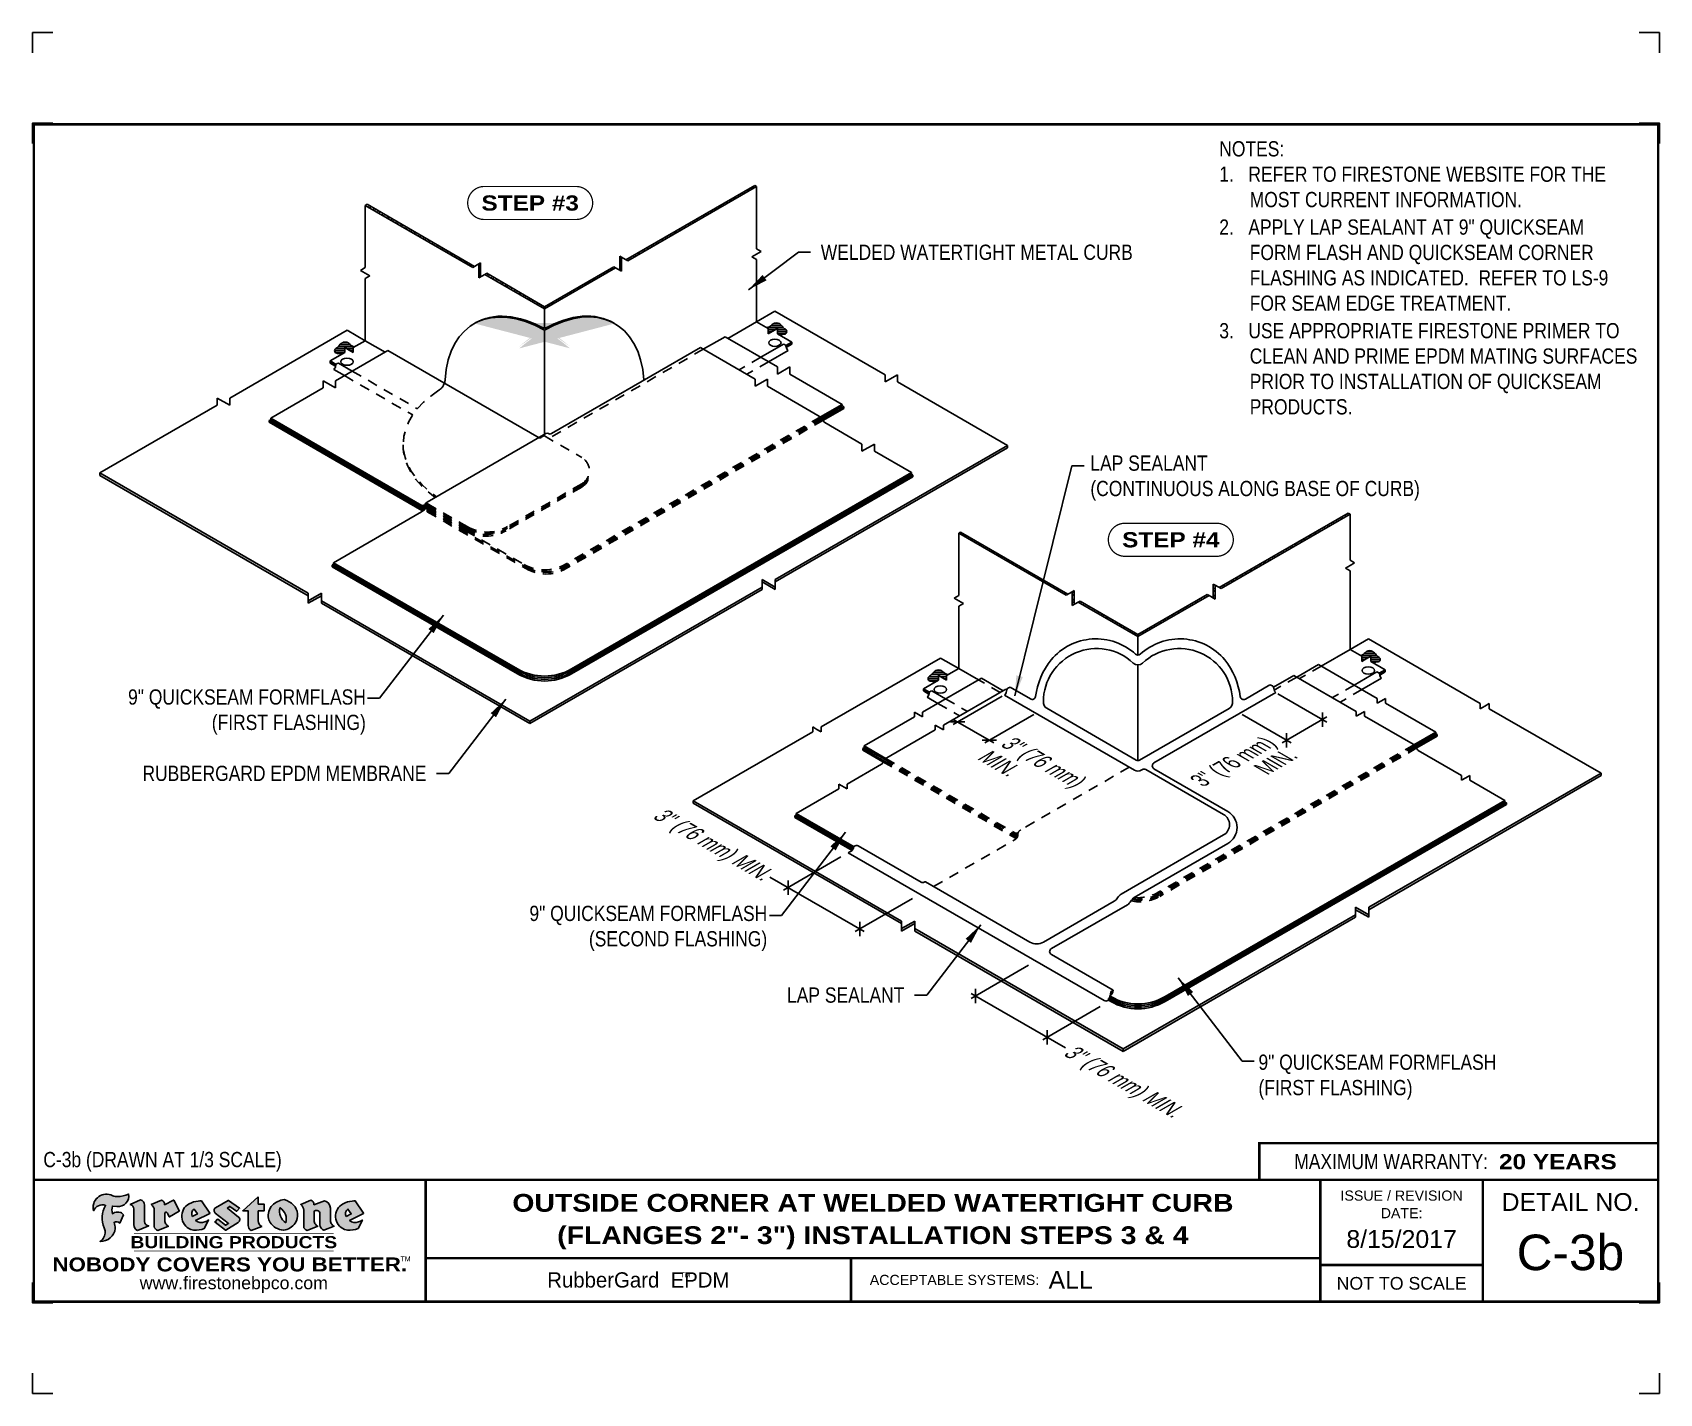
# Model space of a CAD drawing. Header units: inches. Extents: x 165.4 to 185.5, y -203.9 to -187.2.
import ezdxf
from ezdxf.enums import TextEntityAlignment as Align

# ---------------------------------------------------------------- set-up
doc = ezdxf.new("R2010")
doc.units = ezdxf.units.IN
doc.header["$MEASUREMENT"] = 0
doc.linetypes.add('HIDDEN', pattern=[0.375, 0.25, -0.125])
doc.linetypes.add('HIDDEN2', pattern=[0.1875, 0.125, -0.0625])
doc.layers.get('0').update_dxf_attribs({"linetype": 'CONTINUOUS'})
doc.layers.get('DEFPOINTS').update_dxf_attribs({"linetype": 'CONTINUOUS'})
for name, color, linetype in [('FSBP-ACCESSORY-OTHER', 7, 'CONTINUOUS'), ('FSBP-ANNO-NOTE', 7, 'CONTINUOUS'), ('FSBP-MEMBRANE', 7, 'CONTINUOUS'), ('FSBP-SEALANTS', 1, 'CONTINUOUS'), ('FSBP-TTLB', 7, 'CONTINUOUS'), ('FSBP-TTLB-BORDER', 7, 'CONTINUOUS'), ('FSBP-TTLB-TEXT', 7, 'CONTINUOUS')]:
    doc.layers.add(name, color=color, linetype=linetype)
doc.styles.add('FSBP_ARIAL', font='arial.ttf')
doc.styles.add('FSBP_ARIAL_BOLD', font='')
doc.styles.add('FSBP_ARIAL_NAR', font='ARIALN.TTF')
doc.styles.add('FSBP_BANKGOTHIC', font='bgothm.ttf')
doc.styles.get('FSBP_ARIAL_BOLD').set_extended_font_data('Arial Black')
doc.dimstyles.new('FSBP-LEADER', dxfattribs={"dimtxt": 0.1875, "dimasz": 0.25, "dimexe": 0.0625, "dimexo": 0.125, "dimgap": 0.125, "dimtad": 0, "dimtih": 1, "dimtoh": 1, "dimdec": 4, "dimzin": 0, "dimdsep": 46, "dimlunit": 4, "dimtxsty": 'FSBP_ARIAL_NAR', "dimcen": 0.09375, "dimclrd": 256, "dimclre": 256, "dimclrt": 256, "dimadec": 0, "dimazin": 0, "dimtfac": 1, "dimtdec": 4, "dimtofl": 0, "dimtmove": 0, "dimatfit": 3, "dimfxl": 0, "dimtolj": 1, "dimtzin": 0, "dimlwd": -1, "dimlwe": -1, "dimarcsym": 0})
pattern_1 = [(135, (0, 0), (-0.04419417382415922, -0.04419417382415922), []), (135, (-0.03125, 0), (-0.04419417382415922, -0.04419417382415922), [])]
pattern_2 = [(45, (0, 0), (-0.04419417382415922, 0.04419417382415922), []), (45, (0, 0.03125), (-0.04419417382415922, 0.04419417382415922), [])]

msp = doc.modelspace()

# ---------------------------------------------------------------- texts
at = {"layer": 'DEFPOINTS', "style": 'FSBP_ARIAL_NAR'}
msp.add_text('C-3b (DRAWN AT 1/3 SCALE)', height=0.1875, dxfattribs=at).set_placement((165.5798584845297, -201.065509556515), align=Align.MIDDLE_LEFT)
at = {"layer": 'FSBP-ANNO-NOTE', "style": 'FSBP_ARIAL_BOLD'}
for s, p in [('STEP #3', (171.5741635730351, -189.2841454008675)), ('STEP #4', (179.4619226621182, -193.4320857241149))]:
    msp.add_text(s, height=0.1875, dxfattribs=at).set_placement(p, align=Align.MIDDLE_CENTER)
at = {"layer": 'FSBP-ANNO-NOTE', "style": 'FSBP_ARIAL_NAR'}
msp.add_text('WELDED WATERTIGHT METAL CURB', height=0.1875, dxfattribs=at).set_placement((175.1519154650624, -189.8906926485033), align=Align.MIDDLE_LEFT)
at = {"layer": 'FSBP-ANNO-NOTE', "style": 'FSBP_ARIAL_NAR', "oblique": 30}
for s, rotation, p in [('3" (76 mm)', 329.9999999999981, (177.4002394040694, -195.8844737554526)), ('MIN.', 329.9999999999981, (177.1147239252243, -196.0493161940217)), ('3" (76 mm) MIN.', 329.9999999999999, (178.1758975809573, -199.6942265854296))]:
    msp.add_text(s, height=0.1875, rotation=rotation, dxfattribs=at).set_placement(p, align=Align.MIDDLE_LEFT)
at = {"layer": 'FSBP-ANNO-NOTE', "style": 'FSBP_ARIAL_NAR'}
for s, rotation, oblique, p in [('3" (76 mm)', 30.00000000000196, 329.9999999999999, (180.7289678376756, -195.8719118163236)), ('MIN.', 30.00000000000196, 329.9999999999999, (180.996182091074, -196.0261880374545)), ('3" (76 mm) MIN.', 329.9999999999999, 30, (174.4766499342392, -197.5584649600939))]:
    msp.add_text(s, height=0.1875, rotation=rotation, dxfattribs=dict(at, oblique=oblique)).set_placement(p, align=Align.MIDDLE_RIGHT)
for s, p in [('RUBBERGARD EPDM MEMBRANE', (170.2962172664224, -196.3087020134057)), ('LAP SEALANT', (176.1810599611788, -199.0396288724411))]:
    msp.add_text(s, height=0.1875, dxfattribs=at).set_placement(p, align=Align.MIDDLE_RIGHT)
at = {"layer": 'FSBP-ANNO-NOTE', "char_height": 0.1875, "attachment_point": 1, "style": 'FSBP_ARIAL_NAR'}
for s, width, gutter_width, heights, insert in [('NOTES:\\P1.   REFER TO FIRESTONE WEBSITE FOR THE                \\P{\\W6.27837; }MOST CURRENT INFORMATION.\\P{\\H0.08333x;\\P}2.   APPLY LAP SEALANT AT 9" QUICKSEAM \\P{\\W6.27837; }FORM FLASH AND QUICKSEAM CORNER \\P{\\W6.27837; }FLASHING AS INDICATED.  REFER TO LS-9 \\P{\\W6.27837; }FOR SEAM EDGE TREATMENT. \\P{\\H0.08333x;\\W9.4179;        \\W1;\\P}3.   USE APPROPRIATE FIRESTONE PRIMER TO \\P{\\W6.27837; }CLEAN AND PRIME EPDM MATING SURFACES \\P{\\W6.27837; }PRIOR TO INSTALLATION OF QUICKSEAM \\P{\\W6.27837; }PRODUCTS.', 5.173213509342361, 23.08110225731588, [3.86294379775916], (180.0586838861353, -188.5229683673955)), ('LAP SEALANT \\P(CONTINUOUS ALONG BASE OF CURB)', 4.379227235887811, 5, [0.6027234361508567], (178.4715728127667, -192.3940686323094)), ('{\\W3.21962; }9" QUICKSEAM FORMFLASH\\P{\\W6.8255;   }(FIRST FLASHING)', 3.094333961547818, 5, [0.6027234361508567], (166.4309834003048, -195.2745248410093)), ('{\\W3.21962; }9" QUICKSEAM FORMFLASH\\P{\\W7.7415;  }(SECOND FLASHING)', 3.094333961547818, 5, [0.6027234361508567], (171.3726874745931, -197.939786191126)), ('9" QUICKSEAM FORMFLASH\\P(FIRST FLASHING)', 4.379227235887811, 5, [0.6027234361508567], (180.5411170285653, -199.7726792751924))]:
    msp.add_mtext_dynamic_manual_height_columns(s, width=width, gutter_width=gutter_width, heights=heights, dxfattribs=dict(at, insert=insert))

# ---------------------------------------------------------------- blocks, each defined once
blk = doc.blocks.new('TTLB-EPDM_2')
at = {"layer": 'FSBP-TTLB-TEXT'}
h = blk.add_hatch(color=1, dxfattribs=at)
edge = h.paths.add_edge_path()
edge.add_arc((1.037309769669573, -0.1982514792917306), 0.1319107607348553, 264.0410451462098, 370.3106169565175)
edge.add_arc((1.027551646585694, 0.1214293576525799), 0.3273056962876235, 270.05058356628535, 295.23459397187514, ccw=False)
edge.add_arc((1.022801957313345, -0.06680179986895154), 0.1391656561713503, 249.3281275763668, 272.0749124149863, ccw=False)
edge.add_line((0.9736743133014443, -0.1970076156048179), (0.9474927838574558, -0.1852745150568325))
edge.add_arc((0.8939498971398288, -0.3394262635682071), 0.1631857907024099, 70.84590087378872, 194.3325259843273)
edge.add_arc((0.8444260109029493, -0.4259936440910768), 0.1179914261095279, 70.96950098067128, 156.9641407594482, ccw=False)
edge.add_arc((1.153141409296894, -0.4684497516079468), 0.3110405457095052, 150.3231137483159, 203.2084295854517)
edge.add_arc((0.7562495500622943, -0.6412608153899899), 0.1218587156617311, 0.8849157075190988, 24.34668939894999, ccw=False)
edge.add_arc((0.7493781665697374, -0.6475258110744375), 0.1289731377238325, -58.36655102076742, 3.6216782311386737, ccw=False)
edge.add_arc((0.8256699029544474, -0.5792158350996106), 0.1783301886510354, 267.2205474105585, 354.1381621173521)
edge.add_arc((0.7903121048625305, -0.6011409294291745), 0.212787892960859, 0.9996158580669322, 21.00503380861244)
edge.add_arc((1.01880712263941, -0.5666691048185161), 0.05136395668415847, 40.82117713173261, 125.52727787225791, ccw=False)
edge.add_line((1.057676976260041, -0.5330924682126437), (1.102776947655911, -0.4308018311949837))
edge.add_arc((1.040858222524664, -0.4699705673995949), 0.07326744446031509, 32.31675181867256, 66.31481236598174)
edge.add_arc((1.032262518825329, -0.5063316993097662), 0.1102246948011782, 69.8179132332389, 125.254734720681)
edge.add_arc((1.127708877207287, -0.368959353531244), 0.1659710644737306, 164.1569669952081, 196.5811013160487, ccw=False)
edge.add_line((0.9680425188342383, -0.3236487780942383), (1.023615334387159, -0.3294494641845773))
h = blk.add_hatch(color=1, dxfattribs=at)
edge = h.paths.add_edge_path()
edge.add_line((1.275239419159561, -0.6223407783464694), (1.415345367376062, -0.5660418822574371))
edge.add_arc((1.421019305783958, -0.5090099247487757), 0.05731350411836949, 181.9717871001989, 264.31851000495806, ccw=False)
edge.add_line((1.363739737527226, -0.5109819325197265), (1.363412352251203, -0.3102363679013962))
edge.add_arc((1.294263659668751, -0.3103491388303989), 0.06914878453844908, 0.0934405599591014, 72.42834396969012)
edge.add_line((1.315139561173908, -0.2444268274366692), (1.186839444240604, -0.3024209471341379))
edge.add_arc((1.175246268095289, -0.3585110609420917), 0.05727567197445628, -0.017399788185912257, 78.322067691347, ccw=False)
edge.add_line((1.232521937428658, -0.3585284546236807), (1.232574268422297, -0.555126496687123))
edge.add_arc((1.305699496415486, -0.5558575689677219), 0.07312888236350451, 179.4272023230205, 245.3845503102953)
h = blk.add_hatch(color=1, dxfattribs=at)
edge = h.paths.add_edge_path()
edge.add_line((1.792026821926584, -0.3839679064720229), (1.722158956877934, -0.2518542302253621))
edge.add_arc((1.720119655279638, -0.2529327078887852), 0.002306916790721817, 27.87197133405656, 117.3766794470751)
edge.add_line((1.719058846382097, -0.250884159729182), (1.610638460368705, -0.3070279753467702))
edge.add_arc((1.547088841662962, -0.3061026658494403), 0.06355635479880145, 359.165808011073, 425.8793658831422)
edge.add_line((1.573061729235633, -0.2480956029480268), (1.446879247402876, -0.3051325108639702))
edge.add_arc((1.407812067100189, -0.370357133046621), 0.07602957263902092, -3.441403975725109, 59.07992244284969, ccw=False)
edge.add_line((1.483704536400296, -0.3749210150788969), (1.483704536400296, -0.5723838140635706))
edge.add_arc((1.54053746518044, -0.568254406115083), 0.05698275005415228, 184.1557352478595, 255.3066498366543)
edge.add_line((1.526084036778343, -0.6233736605654059), (1.657291340682093, -0.570650514527486))
edge.add_arc((1.688298576827198, -0.5021390388423987), 0.0752015358480571, 207.5160880841914, 245.649226723163, ccw=False)
edge.add_arc((1.721050197024907, -0.4914488168456328), 0.1093332836229113, 179.4823365255141, 204.5537900001094, ccw=False)
edge.add_line((1.611721375809452, -0.4904610114968335), (1.611721375809452, -0.4126404716788983))
edge.add_arc((1.628589765097195, -0.414159299036043), 0.01693662875851176, 28.356188110622725, 174.8549701683585, ccw=False)
edge.add_arc((1.627340435522395, -0.4197189881350504), 0.02111886817708033, 22.216893572439517, 40.10213956426492, ccw=False)
edge.add_line((1.646891420738257, -0.4117336534413738), (1.666638796144639, -0.4549750258192233))
edge.add_arc((1.668737246926742, -0.4540167099035481), 0.002306916790685496, 204.545128184284, 299.6323508190091)
edge.add_line((1.669877862091766, -0.4560219186518992), (1.791128135493295, -0.3870515928837648))
edge.add_line((1.791128135493295, -0.3870515928837648), (1.792026821926584, -0.3839679064720229))
h = blk.add_hatch(color=1, dxfattribs=at)
h.paths.add_polyline_path([(2.063388732080512, -0.2583237030618903, 0.02524281661523788), (2.025024361750752, -0.2610532129309178, 0.1213611957758757), (1.901773912052249, -0.3008158885520373, 0.6151668103976068), (1.93274136141747, -0.6099060679591872, 0.05306812109568645), (1.967936229862175, -0.617865745600497, 0.1150932231766138), (2.099126721549737, -0.5994933789882708), (2.151195569562105, -0.4944891916583316, -0.08755405562188731), (2.104230609512001, -0.5187113292177372, -0.265591761123442), (1.992692314386659, -0.5010701623316862), (2.165347897647223, -0.4141184325909109, 0.4518949533370738), (2.166222728871162, -0.4107679608846269)])
h.paths.add_polyline_path([(2.014217313945437, -0.4188965037300676), (1.951113654018855, -0.4515330109460507, -0.3720533890450154), (1.973177450672722, -0.3607130665457561)], flags=16)
h = blk.add_hatch(color=1, dxfattribs=at)
edge = h.paths.add_edge_path()
edge.add_arc((2.260407392426802, -0.3775796671688782), 0.04152450223225729, 123.20805433950699, 232.2027298779723, ccw=False)
edge.add_line((2.237665217914071, -0.3428366421988329), (2.393535971665983, -0.2540943745380986))
edge.add_arc((2.394677353533142, -0.2560991469722482), 0.002306916790741334, 55.64644466176611, 119.65426054492559, ccw=False)
edge.add_line((2.395979141996861, -0.2541946229174954), (2.531809646140459, -0.3470380726374032))
edge.add_arc((2.530468902927946, -0.3489153772789875), 0.002306916790700397, -42.731101238422525, 54.4661353739603, ccw=False)
edge.add_line((2.532163440279987, -0.3504807552658491), (2.498457913851155, -0.3869673252714421))
edge.add_arc((2.496763376499139, -0.3854019472845934), 0.002306916790672934, 233.7527076894875, 317.26889876138785, ccw=False)
edge.add_line((2.495399362263356, -0.38726241234572), (2.413849913492982, -0.3274738082119626))
edge.add_arc((2.412485899257181, -0.3293342732731342), 0.002306916790720064, 53.75270768979358, 124.4135619297835)
edge.add_line((2.41118211687575, -0.3274311136421062), (2.382933981293377, -0.346782838468144))
edge.add_arc((2.38423776367478, -0.3486859980991606), 0.002306916790694898, 124.4135619293799, 231.8459020253626)
edge.add_line((2.382812599816248, -0.3505000469010184), (2.519899969301207, -0.4581994452042721))
edge.add_arc((2.494247019847682, -0.4908523236374461), 0.04152450223225742, -55.21225898295222, 51.84590202520428, ccw=False)
edge.add_line((2.517938320565804, -0.5249552055672808), (2.364434947484597, -0.6179520922513717))
edge.add_arc((2.36323960192349, -0.6159790200102006), 0.002306916790726996, 233.2955624372927, 301.20872157023314, ccw=False)
edge.add_line((2.361860787187538, -0.6178285429225383), (2.231266621301074, -0.5204709167214361))
edge.add_arc((2.232647938930649, -0.5186232623475259), 0.002306916790697672, 135.5134179846393, 233.21798691998708, ccw=False)
edge.add_line((2.231002150870836, -0.5170067083764565), (2.262839375599356, -0.4845937328397696))
edge.add_arc((2.264485163659225, -0.4862102868108537), 0.002306916790748497, 53.0352839999411, 135.513417985369, ccw=False)
edge.add_line((2.265872365996302, -0.4843670465239001), (2.361834678328762, -0.5565872257804898))
edge.add_arc((2.363221880665761, -0.5547439854936304), 0.002306916790627066, 233.0352840000685, 302.2362632414394)
edge.add_line((2.36445241715569, -0.5566953042850713), (2.39428499383348, -0.5378823484768844))
edge.add_arc((2.393054457343549, -0.5359310296853765), 0.002306916790685166, 302.2362632406177, 412.2027298768422)
edge.add_line((2.394468296066179, -0.5341081404551886), (2.234958295420142, -0.4103916733127022))
h = blk.add_hatch(color=1, dxfattribs=at)
edge = h.paths.add_edge_path()
edge.add_line((2.763460561272041, -0.2072496393923444), (2.763460561272041, -0.2969520779963801))
edge.add_arc((2.765767478062699, -0.2969520779963943), 0.00230691679065842, 179.9999999996471, 269.9999999996471)
edge.add_line((2.765767478062685, -0.2992589947870528), (2.835417693520355, -0.2992589947870528))
edge.add_arc((2.835417693520355, -0.3015659115777538), 0.002306916790701052, 0, 90, ccw=False)
edge.add_line((2.837724610311056, -0.3015659115777538), (2.837724610311056, -0.3790761307453892))
edge.add_arc((2.83541769352037, -0.3790761307453749), 0.002306916790686842, 269.99999999964706, 359.99999999964706, ccw=False)
edge.add_line((2.835417693520355, -0.3813830475360618), (2.765767478062685, -0.3813830475360618))
edge.add_arc((2.765767478062699, -0.3836899643267202), 0.00230691679065842, 90.00000000035294, 180.0000000003529)
edge.add_line((2.763460561272041, -0.3836899643267344), (2.763460561272041, -0.5033995910642801))
edge.add_arc((2.836735953378943, -0.5071368822038516), 0.07337063740681413, 177.0802527808789, 245.3249543133826)
edge.add_line((2.806105814540615, -0.5738080530967267), (2.674529557384915, -0.6226036013049594))
edge.add_arc((2.708610405062069, -0.564298408791804), 0.06753517344606039, 177.0345319916277, 239.6926428024901, ccw=False)
edge.add_line((2.641165668230087, -0.560804539009709), (2.641165668230087, -0.3836899643267344))
edge.add_arc((2.638858751439429, -0.3836899643267202), 0.00230691679065842, 359.9999999996471, 449.999999999647)
edge.add_line((2.638858751439443, -0.3813830475360618), (2.572857950769389, -0.3813830475360618))
edge.add_line((2.572857950769389, -0.3813830475360618), (2.763460561272041, -0.2072496393923444))
h = blk.add_hatch(color=1, dxfattribs=at)
edge = h.paths.add_edge_path(flags=16)
edge.add_arc((2.940363509127394, -0.4847985213681437), 0.1684614578629418, 344.5558804047865, 417.0140046669545)
edge.add_arc((3.194458079644619, -0.3883534532477785), 0.1684614578629414, 164.5558804047864, 237.0140046669546)
edge = h.paths.add_edge_path()
edge.add_arc((3.069375116502199, -0.4399344555144872), 0.1828726885096673, 136.0914512150047, 191.213418978326)
edge.add_arc((3.064939550433406, -0.4318234379590333), 0.1803148804748503, 194.0167254156723, 240.6663730831859)
edge.add_arc((3.098047041778981, -0.3845058757092554), 0.2378525180183701, 239.2975390661776, 264.2889872773176)
edge.add_arc((3.04884478212623, -0.4190232383793012), 0.203760689247156, 277.1986764832036, 326.503572961274)
edge.add_arc((3.077739326803546, -0.4341046616465112), 0.171374865791709, 325.3768876809902, 406.3828327799087)
edge.add_arc((3.011839488065919, -0.4896144380417797), 0.2571945645850002, 44.28462553519766, 73.82901434867304)
edge.add_arc((3.117152499586992, -0.4983433120546693), 0.2579560664039132, 97.50292863483666, 134.1039137579027)
h = blk.add_hatch(color=1, dxfattribs=at)
edge = h.paths.add_edge_path()
edge.add_line((3.322690228557462, -0.5721896537377091), (3.322690228557462, -0.3749210150788969))
edge.add_arc((3.246797759257384, -0.3703571330465745), 0.076029572638996, 356.5585960242387, 419.0799224428129)
edge.add_line((3.285864939560099, -0.3051325108639702), (3.412047421392799, -0.2480956029480268))
edge.add_arc((3.386074533820159, -0.3061026658494941), 0.06355635479883807, 0.3962622833877276, 65.87936588318718, ccw=False)
edge.add_line((3.449629368605429, -0.3056631084210863), (3.580526418688805, -0.2593848434574539))
edge.add_arc((3.555744121700958, -0.3530904070730321), 0.09692726601172152, 2.366977007666776, 75.18615851992018, ccw=False)
edge.add_line((3.652588689330287, -0.3490873311063041), (3.652588689330287, -0.4883770011386872))
edge.add_arc((3.761877549389556, -0.4914934052703811), 0.1093332836229047, 178.3666365323574, 204.5537900000422)
edge.add_arc((3.729125929191727, -0.5021836272670953), 0.07520153584796169, 207.5160880841711, 245.2240541443093)
edge.add_line((3.697611150971852, -0.5704631245385627), (3.572585913552643, -0.6207021253773775))
edge.add_arc((3.59534718600759, -0.5526356419907701), 0.07177131519198746, 180.3328587115751, 251.51018566665869, ccw=False)
edge.add_line((3.523577081955409, -0.5530525936986663), (3.523577081955409, -0.4153032515383615))
edge.add_arc((3.486319529276879, -0.4148773504126441), 0.0372599868942854, 359.3450650296066, 449.0500281941028)
edge.add_arc((3.482769874121713, -0.4419622099033496), 0.06447454900600783, 86.29402372314017, 119.8211331593848)
edge.add_line((3.450707067966732, -0.3860252459975726), (3.450707067966732, -0.4904610114968335))
edge.add_arc((3.560035889182251, -0.491448816845647), 0.1093332836229751, 179.4823365255069, 204.5537900001023)
edge.add_arc((3.527284268984408, -0.5021390388424952), 0.07520153584796385, 207.5160880841699, 245.6492267231416)
edge.add_line((3.496277032839316, -0.570650514527486), (3.365069728935509, -0.6233736605654059))
edge.add_arc((3.37950248606194, -0.5682868177318081), 0.05694615642555727, 183.9298782390169, 255.318496325343, ccw=False)
h = blk.add_hatch(color=1, dxfattribs=at)
h.paths.add_polyline_path([(3.957695472291277, -0.2583237030618903, 0.02524281661523822), (3.919331101961575, -0.2610532129309178, 0.1085638477195505), (3.807890832595604, -0.2939221658134414, 0.6425897848490651), (3.827048101628293, -0.6099060679591872, 0.05306812109569052), (3.862242970072884, -0.617865745600497, 0.1150932231766133), (3.993433461760503, -0.5994933789882708), (4.045502309772871, -0.4944891916583316, -0.08755405562189084), (3.998537349722767, -0.5187113292177372, -0.2655917611234366), (3.886999054597368, -0.5010701623316862), (4.059654637857989, -0.4141184325909109, 0.4518949533370731), (4.060529469081928, -0.4107679608846269)])
h.paths.add_polyline_path([(3.90852405415626, -0.4188965037300676), (3.845420394229677, -0.4515330109460507, -0.3720533890450147), (3.867484190883488, -0.3607130665457561)], flags=16)
at = {"layer": 'DEFPOINTS', "linetype": 'Continuous', "ltscale": 1.75}
for points in [[(-0.015625, 13.88083333333333), (-0.015625, 14.13083333333333), (0.234375, 14.13083333333333)], [(20.01562500000003, 13.88083333333333), (20.01562500000003, 14.13083333333333), (19.76562500000003, 14.13083333333333)], [(-0.015625, -2.380833333333342), (-0.015625, -2.630833333333342), (0.234375, -2.630833333333342)], [(20.01562500000003, -2.380833333333342), (20.01562500000003, -2.630833333333342), (19.76562500000003, -2.630833333333342)]]:
    blk.add_lwpolyline(points, dxfattribs=at)
at = {"layer": 'DEFPOINTS', "color": 1}
for points in [[(0.234375, 13.015625), (-0.015625, 13.015625), (-0.015625, 12.765625)], [(20.015625, 12.765625), (20.015625, 13.015625), (19.765625, 13.015625)], [(0.234375, -1.515625), (-0.015625, -1.515625), (-0.015625, -1.265625)], [(20.015625, -1.265625), (20.015625, -1.515625), (19.765625, -1.515625)]]:
    blk.add_lwpolyline(points, dxfattribs=at)
at = {"layer": 'FSBP-TTLB', "const_width": 0.03125}
blk.add_lwpolyline([(15.09028770518938, 0), (20, 0), (20, 0.4512598240669945), (15.09028770518938, 0.4512598240669945)], close=True, dxfattribs=at)
for points in [[(0, 0), (0, -1.5), (20, -1.5), (20, 0), (0, 0)], [(4.825208527206769, 0), (4.825208527206769, -0.9643749050531198)], [(15.84028770518938, 0), (15.84028770518938, -0.9643749050531198)], [(17.84110496735593, 0), (17.84110496735593, -1.5)], [(20, 0), (20, -1.5)], [(4.825208527206769, -0.9643749050531198), (15.84028770518938, -0.9643749050531198)], [(4.825208527206769, -0.9643749050531198), (4.825208527206769, -1.5)], [(15.84028770518938, -0.9643749050531198), (15.84028770518938, -1.5)], [(15.84028770518938, -1.048740175933006), (17.84110496735593, -1.048740175933006)]]:
    blk.add_lwpolyline(points, dxfattribs=at)
at = {"layer": 'FSBP-TTLB-BORDER', "const_width": 0.03125}
blk.add_lwpolyline([(20, 0), (20, 13), (0, 13), (0, 0)], dxfattribs=at)
at = {"layer": 'FSBP-TTLB-TEXT', "color": 1}
blk.add_line((0.7358432058323388, -0.379822754145593), (0.7358432058323388, -0.379822754145593), dxfattribs=at)
for points in [[(1.023615323725323, -0.3294494630716969, 0.5000510906601082), (1.167090420776901, -0.1746414942047778, -0.1103304102359608), (1.027840608309816, -0.2058762110801382, -0.09957876667165425), (0.9736743133014443, -0.1970076156048179), (0.9474927838574558, -0.1852745150568325, 0.5978159689075124), (0.7358432058323388, -0.379822754145593, -0.3938834584182213), (0.8828996422548698, -0.3144510229727047, 0.2349406564350952), (0.86727108227484, -0.5910237178633082, -0.1027304183841549), (0.8780937320133262, -0.6393788197974146, -0.2772692352614086), (0.8170223912655956, -0.7573362346216896, 0.3985429150902959), (1.003067614090241, -0.5974286950643517, 0.0875124847930418), (0.9889600163401155, -0.5248671157293501, -0.3874031597924062), (1.057676976260041, -0.5330924682126437), (1.102776947655911, -0.4308018311949837, 0.1494423498871741), (1.07029056398062, -0.4028746979725923, 0.2467195073738216), (0.9686394281704906, -0.4163228904100862, -0.1424285161541127), (0.9680425188342383, -0.3236487780942383), (1.023615334387159, -0.3294494641845773)], [(2.166222728871162, -0.4107679608846269), (2.063388732080512, -0.2583237030618903, 0.02524281661523788), (2.025024361750752, -0.2610532129309178, 0.1085638477195265), (1.913584092384895, -0.2939221658134414, 0.6425897848491228), (1.93274136141747, -0.6099060679591872, 0.05306812109568648), (1.967936229862175, -0.617865745600497, 0.1150932231766137), (2.099126721549737, -0.5994933789882708), (2.151195569562105, -0.4944891916583316, -0.0875540556218873), (2.104230609512001, -0.5187113292177372, -0.2655917611234418), (1.992692314386659, -0.5010701623316862), (2.165347897647223, -0.4141184325909109)], [(2.763460561272041, -0.2072496393923444), (2.763460561272041, -0.2969520779963801, 0.4142135623730958), (2.765767478062685, -0.2992589947870528), (2.835417693520355, -0.2992589947870528, -0.414213562373095), (2.837724610311056, -0.3015659115777538), (2.837724610311056, -0.3790761307453892, -0.4142135623730938), (2.835417693520355, -0.3813830475360618), (2.765767478062685, -0.3813830475360618, 0.4142135623730958), (2.763460561272041, -0.3836899643267344), (2.763460561272041, -0.5033995910642801, 0.3068985753588853), (2.806105814540615, -0.5738080530967267), (2.674529557384915, -0.6226036013049594, -0.2804194150632976), (2.641165668230087, -0.560804539009709), (2.641165668230087, -0.3836899643267344, 0.414213562373095), (2.638858751439443, -0.3813830475360618), (2.572857950769389, -0.3813830475360618), (2.763460561272041, -0.2072496393923444)], [(4.060529469081928, -0.4107679608846269), (3.957695472291277, -0.2583237030618903, 0.02524281661523788), (3.919331101961575, -0.2610532129309178, 0.1085638477195265), (3.807890832595604, -0.2939221658134414, 0.6425897848491228), (3.827048101628293, -0.6099060679591872, 0.05306812109568648), (3.862242970072884, -0.617865745600497, 0.1150932231766137), (3.993433461760503, -0.5994933789882708), (4.045502309772871, -0.4944891916583316, -0.0875540556218873), (3.998537349722767, -0.5187113292177372, -0.2655917611234418), (3.886999054597368, -0.5010701623316862), (4.059654637857989, -0.4141184325909109)], [(4.059654637857989, -0.4141184325909109, 0.4518949533370731), (4.060529469081928, -0.4107679608846269, 0.4518949533370731)]]:
    blk.add_lwpolyline(points, format="xyb", dxfattribs=at)
for points in [[(1.275239419159561, -0.6223407783464694), (1.415345367376062, -0.5660418822574371, -0.3756100036733062), (1.363739737527226, -0.5109819325197265), (1.363412352251203, -0.3102363679013962, 0.3265360292958048), (1.315139561173908, -0.2444268274366692), (1.186839444240604, -0.3024209471341379, -0.3557863980845349), (1.232521937428658, -0.3585284546236807), (1.232574268422297, -0.555126496687123, 0.2960110723418457)], [(1.792026821926584, -0.3839679064720229), (1.722158956877934, -0.2518542302253621, 0.4116839150163434), (1.719058846382097, -0.250884159729182), (1.610638460368705, -0.3070279753467702, 0.2996033003794034), (1.573061729235633, -0.2480956029480268), (1.446879247402876, -0.3051325108639702, -0.2797757560995365), (1.483704536400296, -0.3749210150788969), (1.483704536400296, -0.5723838140635706, 0.320828638474519), (1.526084036778343, -0.6233736605654059), (1.657291340682093, -0.570650514527486, -0.1679398621276611), (1.621603752698661, -0.5368819723450571, -0.1098333365370753), (1.611721375809452, -0.4904610114968335), (1.611721375809452, -0.4126404716788983, -0.743334502655012), (1.64349420176768, -0.4061152228778298, -0.07819791644735608), (1.646891420738257, -0.4117336534413738), (1.666638796144639, -0.4549750258192233, 0.4404648714563479), (1.669877862091766, -0.4560219186518992), (1.791128135493295, -0.3870515928837648)], [(1.951113654018855, -0.4515330109460507), (2.014217313945437, -0.4188965037300676), (1.973177450672722, -0.3607130665457561, 0.3720533890450154)], [(2.234958295420142, -0.4103916733127022, -0.5150044486718882), (2.237665217914071, -0.3428366421988329), (2.393535971665983, -0.2540943745380986, -0.2867822934100265), (2.395979141996861, -0.2541946229174954), (2.531809646140459, -0.3470380726374032, -0.4515027974650387), (2.532163440279987, -0.3504807552658491), (2.498457913851155, -0.3869673252714421, -0.3814439164929681), (2.495399362263356, -0.38726241234572), (2.413849913492982, -0.3274738082119626, 0.3184718635035665), (2.41118211687575, -0.3274311136421062), (2.382933981293377, -0.346782838468144, 0.5064094529656681), (2.382812599816248, -0.3505000469010184), (2.519899969301207, -0.4581994452042721, -0.5043597839115849), (2.517938320565804, -0.5249552055672808), (2.364434947484597, -0.6179520922513717, -0.3053163970316367), (2.361860787187538, -0.6178285429225383), (2.231266621301074, -0.5204709167214361, -0.4541703869768119), (2.231002150870836, -0.5170067083764565), (2.262839375599356, -0.4845937328397696, -0.3762644290664977), (2.265872365996302, -0.4843670465239001), (2.361834678328762, -0.5565872257804898, 0.3114700032088108), (2.36445241715569, -0.5566953042850713), (2.39428499383348, -0.5378823484768844, 0.520381097387146), (2.394468296066179, -0.5341081404551886)], [(2.937624918725987, -0.3131105398334029, 0.2452625673097023), (2.889993533867141, -0.4754966266250307, 0.2064059665179019), (2.976604338974084, -0.5890186876871866, 0.1094800500670344), (3.074378098474654, -0.6211778035979165, 0.2185147641853038), (3.218764944843201, -0.5314757029352819, 0.3689489483072479), (3.195959963110113, -0.3100352223135445, 0.1296305888694145), (3.0834694040758, -0.242595816912754, 0.1610736375384317)], [(3.10274193015772, -0.5296595419651595, 0.3271311138286319), (3.032079658614293, -0.3434924326507627, 0.3271311138286322)], [(3.322690228557462, -0.5721896537377091), (3.322690228557462, -0.3749210150788969, 0.2797757560995341), (3.285864939560099, -0.3051325108639702), (3.412047421392799, -0.2480956029480268, -0.2937618496109166), (3.449629368605429, -0.3056631084210863), (3.580526418688805, -0.2593848434574539, -0.3288760160581939), (3.652588689330287, -0.3490873311063041), (3.652588689330287, -0.4883770011386872, 0.114762897203527), (3.662431105063263, -0.536926560769686, 0.166032965990522), (3.697611150971852, -0.5704631245385627), (3.572585913552643, -0.6207021253773775, -0.3209557512194564), (3.523577081955409, -0.5530525936986663), (3.523577081955409, -0.4153032515383615, 0.4127061514896111), (3.48693727661589, -0.3776224848030694, 0.1473421876160361), (3.450707067966732, -0.3860252459975726), (3.450707067966732, -0.4904610114968335, 0.1098333365370753), (3.460589444855941, -0.5368819723450855, 0.1679398621276611), (3.496277032839316, -0.570650514527486), (3.365069728935509, -0.6233736605654059, -0.3219729545308964), (3.322690228557462, -0.5721896537377091, 29.1476284739)], [(3.845420394229677, -0.4515330109460507), (3.90852405415626, -0.4188965037300676), (3.867484190883488, -0.3607130665457561, 0.3720533890450154)]]:
    blk.add_lwpolyline(points, format="xyb", close=True, dxfattribs=at)
at = {"layer": 'FSBP-TTLB-TEXT'}
for points, const_width in [([(1.233926579809207, -0.6584455781731435), (3.691229482685259, -0.6584455781731577)], 0.0078125), ([(1.233926579809207, -0.8761560960495984), (3.691229482685259, -0.8761560960495842)], 0.0078125), ([(10.06152282927678, -0.9643749050531198), (10.06152282927678, -1.5)], 0.03125)]:
    blk.add_lwpolyline(points, dxfattribs=dict(at, const_width=const_width))
at = {"layer": 'FSBP-TTLB-TEXT', "color": 1}
for centre, start, end in [((1.789987520328282, -0.3850463841354355), 299.6323508193319, 27.87197133380463), ((2.164310260790558, -0.412058050385383), 296.7304547840455, 34.00233684987403)]:
    blk.add_arc(centre, 0.00230691679068068, start, end, dxfattribs=at)
at = {"layer": 'FSBP-TTLB-TEXT', "style": 'FSBP_ARIAL_NAR'}
blk.add_text('MAXIMUM WARRANTY:', height=0.1875, dxfattribs=at).set_placement((17.90516569312837, 0.2256299120335257), align=Align.MIDDLE_RIGHT)
at = {"layer": 'FSBP-TTLB-TEXT'}
for s, height, style, p in [('ISSUE / REVISION', 0.125, 'FSBP_ARIAL', (16.84069633627263, -0.1938496373466023)), ('DETAIL NO.', 0.21875, 'FSBP_ARIAL', (18.92055248367797, -0.2724398367368792)), ('DATE:', 0.125, 'FSBP_ARIAL', (16.84069633627263, -0.409973105348854)), ('www.firestonebpco.com', 0.15625, 'FSBP_ARIAL', (2.462578031247233, -1.268657306740124)), ('RubberGard  EPDM', 0.1875, 'FSBP_BANKGOTHIC', (7.443365678241776, -1.23218745252656)), ('TM', 0.0625, 'FSBP_BANKGOTHIC', (8.023397742165457, -1.169706269210366)), ('NOT TO SCALE', 0.15625, 'FSBP_ARIAL', (16.84069633627263, -1.274370087966503))]:
    blk.add_text(s, height=height, dxfattribs=dict(at, style=style)).set_placement(p, align=Align.MIDDLE_CENTER)
at = {"layer": 'FSBP-TTLB-TEXT', "lineweight": 18, "style": 'FSBP_ARIAL_BOLD'}
blk.add_text('BUILDING PRODUCTS', height=0.1484375, dxfattribs=at).set_placement((2.462578031247233, -0.7673008371113639), align=Align.MIDDLE_CENTER)
at = {"layer": 'FSBP-TTLB-TEXT', "color": 1}
for s, height, style, p in [('NOBODY COVERS YOU BETTER.', 0.171875, 'FSBP_ARIAL_BOLD', (2.412604263603384, -1.041650450587369)), ('TM', 0.0625, 'FSBP_BANKGOTHIC', (4.576671173373001, -0.9725745042934193))]:
    blk.add_text(s, height=height, dxfattribs=dict(at, style=style)).set_placement(p, align=Align.MIDDLE_CENTER)
at = {"layer": 'FSBP-TTLB-TEXT', "style": 'FSBP_ARIAL'}
blk.add_text('ACCEPTABLE SYSTEMS:', height=0.125, dxfattribs=at).set_placement((10.29281281591562, -1.23218745252656), align=Align.MIDDLE_LEFT)
at = {"layer": 'FSBP-TTLB-TEXT'}
for tag, height, style, p in [('MAXIMUM_WARRANTY', 0.1875, 'FSBP_ARIAL_BOLD', (18.03987100774941, 0.2240244307510579)), ('ACCPT_SYSTEMS', 0.21875, 'FSBP_ARIAL', (12.49438170418193, -1.23218745252656))]:
    blk.add_attdef(tag, text='', height=height, dxfattribs=dict(at, style=style)).set_placement(p, align=Align.MIDDLE_LEFT)
for tag, height, style, p in [('DETAIL_DESCP_LINE_1', 0.21875, 'FSBP_ARIAL_BOLD', (10.33118450231211, -0.2831249841755152)), ('DETAIL_DESCP_LINE_2', 0.21875, 'FSBP_ARIAL_BOLD', (10.33118450231211, -0.6812499208775904)), ('ISSUE_REV_DATE', 0.21875, 'FSBP_ARIAL', (16.84069633627263, -0.7282559425942452)), ('DETAIL_NUMBER', 0.4375, 'FSBP_ARIAL', (18.91941590748775, -0.8931630692489421))]:
    blk.add_attdef(tag, text='', height=height, dxfattribs=dict(at, style=style)).set_placement(p, align=Align.MIDDLE_CENTER)

# ---------------------------------------------------------------- hatches: boundary and pattern name
at = {"layer": 'FSBP-ACCESSORY-OTHER'}
h = msp.add_hatch(dxfattribs=at)
h.set_pattern_fill('STEEL', color=256, scale=0.5, angle=90, style=0)
h.set_pattern_definition(pattern_1)
h.paths.add_polyline_path([(174.3617297672565, -189.0801002670616), (174.3391770223662, -189.0670794337283), (172.7522033243858, -189.9833191254542), (172.774756069276, -189.9963399587876)])
h.paths.add_polyline_path([(172.6256589539219, -190.0824212184727), (172.6031062090316, -190.0694003851394), (171.7506272464508, -190.5615793436639), (171.7506272464509, -190.5876210103305)])
h.paths.add_polyline_path([(170.9639532161202, -190.0213116208028), (170.94140047123, -190.0343324541361), (170.94140047123, -190.1204137138213), (170.94140047123, -190.2064949735064), (170.9639532161202, -190.1934741401731)])
h = msp.add_hatch(dxfattribs=at)
h.set_pattern_fill('STEEL', color=256, scale=0.5, style=0)
h.set_pattern_definition(pattern_2)
h.paths.add_polyline_path([(171.0385017737973, -190.1504335103305), (171.0159490289072, -190.1634543436639), (171.7506272464508, -190.5876210103305), (171.7506272464509, -190.5615793436639)])
h.paths.add_polyline_path([(169.5663155510173, -189.3004663983112), (169.543762806127, -189.3134872316446), (170.8668519135529, -190.0773730839787), (170.8894046584432, -190.0643522506454)])
h.paths.add_polyline_path([(172.700207511599, -189.953299328945), (172.6776547667087, -189.9402784956117), (172.6776547667087, -190.1124410149819), (172.700207511599, -190.1254618483152), (172.700207511599, -190.0393805886301)])
h = msp.add_hatch(dxfattribs=at)
h.set_pattern_fill('STEEL', color=256, scale=0.1777777777777778, angle=45, style=0)
h.set_pattern_definition([(90, (104.247761084411, -133.8128115169217), (-0.02222222222222222, 3.08395284618099e-18), []), (90, (104.2399043423979, -133.8049547749085), (-0.02222222222222222, 3.08395284618099e-18), [])])
edge = h.paths.add_edge_path()
edge.add_spline(control_points=[(174.7213025756586, -191.0391674760085), (174.72494414714, -191.0452643276775), (174.7264630365004, -191.0532277656899), (174.7281306404118, -191.0612669576473)], knot_values=[0.07603034973956763, 0.07603034973956763, 0.07603034973956763, 0.07603034973956763, 0.1280558160719404, 0.1280558160719404, 0.1280558160719404, 0.1280558160719404], degree=3, periodic=0)
edge.add_line((174.7281306404118, -191.0612669576473), (174.7947424691488, -191.0228086003949))
edge.add_line((174.7947424691488, -191.0228086003949), (174.7947424691488, -190.9967669337282))
edge.add_line((174.7947424691488, -190.9967669337283), (174.7213025756569, -191.039167476005))
h = msp.add_hatch(dxfattribs=at)
h.set_pattern_fill('STEEL', color=256, scale=0.2222222222222222, angle=45, style=0)
h.set_pattern_definition([(90, (197.7896904491809, -161.6272694310107), (-0.02777777777777778, 6.16790569236198e-18), []), (90, (197.7798695216644, -161.6174485034942), (-0.02777777777777778, 6.16790569236198e-18), [])])
edge = h.paths.add_edge_path()
edge.add_line((169.1107501042349, -191.2301538983112), (169.1107501042349, -191.2561955649779))
edge.add_line((169.1107501042349, -191.2561955649779), (169.1773619329718, -191.2946539222304))
edge.add_spline(control_points=[(169.1773619329718, -191.2946539222304), (169.1790295368832, -191.2866147302729), (169.1805484262436, -191.2786512922604), (169.1841899977251, -191.2725544405915)], knot_values=[0.07603034973961151, 0.07603034973961151, 0.07603034973961151, 0.07603034973961151, 0.1280558160720317, 0.1280558160720317, 0.1280558160720317, 0.1280558160720317], degree=3, periodic=0)
edge.add_line((169.1841899977269, -191.2725544405881), (169.1107501042349, -191.2301538983112))
h = msp.add_hatch(dxfattribs=at)
h.set_pattern_fill('STEEL', color=256, scale=0.5, angle=90, style=0)
h.set_pattern_definition(pattern_1)
h.paths.add_polyline_path([(181.6683561856029, -193.1169892434931), (181.6458034407127, -193.1039684101598), (180.0588297427321, -194.0202081018857), (180.0813824876224, -194.0332289352191)])
h.paths.add_polyline_path([(179.9322853722683, -194.1193101949042), (179.9097326273781, -194.1062893615708), (179.0572536647973, -194.5984683200954), (179.0572536647973, -194.624509986762)])
h.paths.add_polyline_path([(178.2705796344667, -194.0582005972343), (178.2480268895764, -194.0712214305676), (178.2480268895764, -194.1573026902528), (178.2480268895764, -194.2433839499379), (178.2705796344667, -194.2303631166046)])
h = msp.add_hatch(dxfattribs=at)
h.set_pattern_fill('STEEL', color=256, scale=0.5, style=0)
h.set_pattern_definition(pattern_2)
h.paths.add_polyline_path([(178.3451281921438, -194.1873224867621), (178.3225754472535, -194.2003433200953), (179.0572536647973, -194.624509986762), (179.0572536647973, -194.5984683200954)])
h.paths.add_polyline_path([(176.8729419693637, -193.3373553747427), (176.8503892244734, -193.3503762080761), (178.1734783318994, -194.1142620604102), (178.1960310767896, -194.1012412270769)])
h.paths.add_polyline_path([(180.0068339299454, -193.9901883053765), (179.9842811850552, -193.9771674720431), (179.9842811850552, -194.1493299914134), (180.0068339299454, -194.1623508247467), (180.0068339299454, -194.0762695650616)])
h = msp.add_hatch(dxfattribs=at)
h.set_pattern_fill('STEEL', color=256, scale=0.1777777777777778, angle=45, style=0)
h.set_pattern_definition([(90, (111.5543875027574, -137.8497004933532), (-0.02222222222222222, 3.08395284618099e-18), []), (90, (111.5465307607443, -137.84184375134), (-0.02222222222222222, 3.08395284618099e-18), [])])
edge = h.paths.add_edge_path()
edge.add_spline(control_points=[(182.027928994005, -195.0760564524401), (182.0315705654864, -195.082153304109), (182.0330894548469, -195.0901167421215), (182.0347570587583, -195.0981559340789)], knot_values=[0.07603034973956763, 0.07603034973956763, 0.07603034973956763, 0.07603034973956763, 0.1280558160719404, 0.1280558160719404, 0.1280558160719404, 0.1280558160719404], degree=3, periodic=0)
edge.add_line((182.0347570587583, -195.0981559340789), (182.1013688874952, -195.0596975768264))
edge.add_line((182.1013688874952, -195.0596975768264), (182.1013688874952, -195.0336559101598))
edge.add_line((182.1013688874952, -195.0336559101598), (182.0279289940034, -195.0760564524365))
h = msp.add_hatch(dxfattribs=at)
h.set_pattern_fill('STEEL', color=256, scale=0.2222222222222222, angle=45, style=0)
h.set_pattern_definition([(90, (205.0963168675273, -165.6641584074422), (-0.02777777777777778, 6.16790569236198e-18), []), (90, (205.0864959400108, -165.6543374799257), (-0.02777777777777778, 6.16790569236198e-18), [])])
edge = h.paths.add_edge_path()
edge.add_line((176.4173765225813, -195.2670428747427), (176.4173765225813, -195.2930845414094))
edge.add_line((176.4173765225813, -195.2930845414094), (176.4839883513182, -195.3315428986619))
edge.add_spline(control_points=[(176.4839883513182, -195.3315428986619), (176.4856559552296, -195.3235037067045), (176.48717484459, -195.315540268692), (176.4908164160715, -195.3094434170231)], knot_values=[0.07603034973961151, 0.07603034973961151, 0.07603034973961151, 0.07603034973961151, 0.1280558160720317, 0.1280558160720317, 0.1280558160720317, 0.1280558160720317], degree=3, periodic=0)
edge.add_line((176.4908164160734, -195.3094434170197), (176.4173765225813, -195.2670428747427))
at = {"layer": 'FSBP-MEMBRANE'}
h = msp.add_hatch(color=256, dxfattribs=at)
edge = h.paths.add_edge_path()
edge.add_ellipse((171.7564786546311, -192.2576337603799), major_axis=(0.8594604789704606, 1.487908770701569), ratio=0.5830220832605332, start_angle=360.578937827374, end_angle=405.008359040076, ccw=False)
edge.add_ellipse((171.7391581465554, -192.2476337603799), major_axis=(0.8594604789704606, 1.487908770701569), ratio=0.5830220832605332, start_angle=359.4350680659164, end_angle=404.1956781125469)
edge.add_line((171.7506272464508, -190.8315464503048), (171.7506272464508, -190.8316351849168))
edge.add_ellipse((171.7679477545263, -192.2442876769969), major_axis=(-0.8719712758344507, 1.480845586872771), ratio=0.5828708003731583, start_angle=-44.48269251669802, end_angle=0.2858106185885407)
edge.add_ellipse((171.7506272464506, -192.2542876769969), major_axis=(-0.8719712758344507, 1.480845586872771), ratio=0.5828708003731583, start_angle=-45.291563609245486, end_angle=-0.8581941182508217, ccw=False)
for points in [[(175.4166520666496, -191.7843739268662), (175.4166520666496, -191.7643739268661), (175.1494522687348, -191.9186418021197), (175.1667727768105, -191.9286418021197)], [(168.3793562265456, -191.9345501128105), (168.3793562265456, -191.9545501128105), (170.2419438363177, -193.0299155707016, 0.2649482910989984), (170.2727255817285, -193.020518958865, -0.1183845062083823), (170.2818851996896, -192.9915793587044, 0.0769798314789905), (170.274597704897, -192.9983516238493, -0.2886751345954212), (170.2419438363177, -193.0099155707016)], [(176.2695117909627, -192.6253084687865), (176.2695117909628, -192.6053084687865), (172.0839605797836, -195.021837587267, -0.2679491924310558), (171.4172939131171, -195.021837587267), (169.1525510350972, -193.7142876769973), (169.1525510350972, -193.7342876769973), (171.4172939131171, -195.0418375872676, 0.2679491924312668), (172.0839605797841, -195.041837587268)], [(182.7232784849961, -195.8212629032977), (182.7232784849961, -195.8012629032977), (182.4560786870812, -195.9555307785512), (182.4733991951569, -195.9655307785513)], [(175.685982644892, -195.971439089242), (175.685982644892, -195.991439089242), (175.935861934731, -196.1357069644955), (175.9531824428066, -196.1257069644955)], [(183.5761382093092, -196.6621974452181), (183.5761382093092, -196.642197445218), (179.3905869981301, -199.0587265636985, -0.2679491924311085), (178.7239203314634, -199.0587265636984), (178.7118728846783, -199.051770967054), (178.7118728846783, -199.0717709670546), (178.7239203314641, -199.0787265636995, 0.2679491924309898), (179.3905869981305, -199.0787265636994)]]:
    msp.add_hatch(color=256, dxfattribs=at).paths.add_polyline_path(points)
h = msp.add_hatch(color=256, dxfattribs=at)
h.paths.add_polyline_path([(168.8412559151898, -194.1207433995602), (168.8412559151897, -194.0907433995602), (166.2754869789531, -192.6093960135456), (166.275486978953, -192.6393960135456)])
h.paths.add_polyline_path([(169.0040019081496, -194.1207433995602), (169.0040019081497, -194.0907433995602), (168.8412559151897, -194.1847048424052), (168.8412559151897, -194.2147048424052)])
h.paths.add_polyline_path([(169.0040019081496, -194.1847048424051), (169.0040019081496, -194.2147048424052), (171.5697708443863, -195.6960522284197), (171.5697708443863, -195.6660522284197)])
h.paths.add_polyline_path([(171.5697708443863, -195.6660522284197), (171.5697708443864, -195.6960522284197), (174.4294956358535, -194.0449893502578), (174.4294956358535, -194.0149893502578)])
h.paths.add_polyline_path([(174.5922416288133, -194.0449893502579), (174.5922416288133, -194.0149893502579), (174.4294956358535, -193.9210279074129), (174.4294956358535, -193.951027907413)])
h.paths.add_polyline_path([(177.4519664202805, -192.299965029251), (177.4519664202805, -192.2699650292511), (174.5922416288134, -193.921027907413), (174.5922416288134, -193.9510279074129)])
h = msp.add_hatch(color=256, dxfattribs=at)
h.paths.add_polyline_path([(175.0913961158627, -197.5176697738229), (175.0654153537492, -197.5326697738229), (175.9478285963925, -198.0421312969994), (175.973809358506, -198.0271312969994)])
h.paths.add_polyline_path([(175.973809358506, -198.0271312969994), (175.9478285963925, -198.0421312969995), (176.1478823335362, -198.1576323759917), (176.1478823335362, -198.1276323759917)])
h.paths.add_polyline_path([(173.5821133972995, -196.6462849899771), (173.5821133972994, -196.6762849899771), (175.0654153537492, -197.5326697738229), (175.0913961158627, -197.5176697738229)])
h.paths.add_polyline_path([(176.310628326496, -198.1576323759918), (176.310628326496, -198.1276323759917), (176.1478823335362, -198.2215938188366), (176.1478823335362, -198.2515938188367)])
h.paths.add_polyline_path([(176.310628326496, -198.2215938188366), (176.310628326496, -198.2515938188366), (177.3758543611849, -198.8666023567121), (177.4018351232985, -198.851602356712)])
h.paths.add_polyline_path([(177.4018351232985, -198.8516023567121), (177.375854361185, -198.8666023567121), (178.2582676038283, -199.3760638798887), (178.2842483659418, -199.3610638798887)])
h.paths.add_polyline_path([(178.2842483659418, -199.3610638798887), (178.2582676038282, -199.3760638798887), (178.8763972627327, -199.7329412048512), (178.8763972627327, -199.7029412048513)])
h.paths.add_polyline_path([(181.7361220541999, -198.0818783266893), (181.7361220541999, -198.0518783266893), (178.8763972627328, -199.7029412048513), (178.8763972627328, -199.7329412048512)])
h.paths.add_polyline_path([(181.7361220541999, -197.9579168838444), (181.7361220542, -197.9879168838445), (181.8988680471597, -198.0818783266894), (181.8988680471598, -198.0518783266893)])
h.paths.add_polyline_path([(184.7585928386269, -196.3368540056826), (184.7585928386269, -196.3068540056825), (181.8988680471599, -197.9579168838445), (181.8988680471599, -197.9879168838445)])
h = msp.add_hatch(color=256, dxfattribs=at)
edge = h.paths.add_edge_path()
edge.add_spline(control_points=[(175.5535450590764, -197.2274762134208), (175.5558677173823, -197.2218202327428), (175.5583053630016, -197.2164400725073), (175.5614009187876, -197.2120117961396)], knot_values=[0.1017602153386191, 0.1017602153386191, 0.1017602153386191, 0.1017602153386191, 0.12780293229425, 0.12780293229425, 0.12780293229425, 0.12780293229425], degree=3, periodic=0)
edge.add_line((175.5614009187876, -197.2120117961396), (174.8511651164909, -196.8019569644956))
edge.add_line((174.8511651164908, -196.8019569644956), (174.8511651164908, -196.8219569644956))
edge.add_line((174.8511651164909, -196.8219569644957), (175.5535450590764, -197.2274762134208))
at = {"layer": 'FSBP-SEALANTS'}
h = msp.add_hatch(dxfattribs=at)
h.set_pattern_fill('ANSI31', color=256, scale=0.2, angle=135, style=0)
h.set_pattern_definition([(180, (21.88296572109763, 0.4036071048739984), (-3.469446951953614e-18, -0.025), [])])
h.paths.add_polyline_path([(174.6749550594313, -190.8008763359943, 0.1727295585522553), (174.623482980477, -190.7633129585145, 0.2942992841700173), (174.5507682967521, -190.7845444105362, -0.1690323195393283), (174.4888241854335, -190.8201449302753), (174.5051780609462, -190.8295868447048), (174.5051780609462, -190.8949852841509), (174.5618147708743, -190.8622860644278), (174.6184514808025, -190.8295868447047), (174.6184514808025, -190.8949852841509), (174.6573269845182, -190.9174300666861, -0.2717594802766743), (174.6978320971745, -190.8996840508877, 0.8176169602897372), (174.7174402689727, -190.840073059242, -0.1141716044338992)])
h = msp.add_hatch(dxfattribs=at)
h.set_pattern_fill('ANSI31', color=256, scale=0.2, angle=135, style=0)
h.set_pattern_definition([(180, (56.38101698836154, -74.85632841982172), (-4.625929269271485e-18, -0.025), [])])
h.paths.add_polyline_path([(169.2935314920489, -191.0658538701884), (169.3953261006287, -191.124625014854), (169.3953261006287, -191.0658538701884), (169.4116799761413, -191.0564119557589, -0.1690323195392872), (169.3497358648227, -191.0208114360198, 0.294299284169117), (169.277021181098, -190.999579983998, 0.1727295585530004), (169.2255491021435, -191.037143361478, -0.1141716044337929), (169.1830638926021, -191.0763400847256, 0.8176169602901258), (169.2026720644004, -191.1359510763712, -0.2717594802764618), (169.2431771770566, -191.1536970921696), (169.2935314920489, -191.1246250148539)])
h = msp.add_hatch(dxfattribs=at)
h.set_pattern_fill('ANSI31', color=256, scale=0.2, angle=135, style=0)
h.set_pattern_definition([(180, (29.18959213944404, -3.6332818715575), (-3.469446951953614e-18, -0.025), [])])
h.paths.add_polyline_path([(181.9815814777777, -194.8377653124258, 0.1727295585522553), (181.9301093988234, -194.800201934946, 0.2942992841700173), (181.8573947150985, -194.8214333869677, -0.1690323195393283), (181.79545060378, -194.8570339067068), (181.8118044792926, -194.8664758211363), (181.8118044792926, -194.9318742605824), (181.8684411892207, -194.8991750408593), (181.925077899149, -194.8664758211362), (181.925077899149, -194.9318742605824), (181.9639534028646, -194.9543190431176, -0.2717594802766743), (182.0044585155209, -194.9365730273192, 0.8176169602897372), (182.0240666873191, -194.8769620356735, -0.1141716044338992)])
h = msp.add_hatch(dxfattribs=at)
h.set_pattern_fill('ANSI31', color=256, scale=0.2, angle=135, style=0)
h.set_pattern_definition([(180, (63.68764340670795, -78.89321739625322), (-4.625929269271485e-18, -0.025), [])])
h.paths.add_polyline_path([(176.6001579103953, -195.1027428466199), (176.7019525189751, -195.1615139912855), (176.7019525189751, -195.1027428466199), (176.7183063944877, -195.0933009321904, -0.1690323195392872), (176.6563622831691, -195.0577004124513, 0.294299284169117), (176.5836475994444, -195.0364689604295, 0.1727295585530004), (176.5321755204899, -195.0740323379095, -0.1141716044337929), (176.4896903109485, -195.1132290611571, 0.8176169602901258), (176.5092984827468, -195.1728400528027, -0.2717594802764618), (176.549803595403, -195.1905860686011), (176.6001579103953, -195.1615139912854)])

# ---------------------------------------------------------------- linework, layer by layer
at = {"layer": 'DEFPOINTS'}
for p, q in [((171.7506272464509, -190.5876210103305), (171.7506272464508, -190.5615793436639)), ((179.0572536647973, -194.624509986762), (179.0572536647973, -194.5984683200953))]:
    msp.add_line(p, q, dxfattribs=at)
at = {"layer": 'FSBP-ACCESSORY-OTHER'}
for p, q in [((174.3391770223662, -189.0670794337283), (172.7522033243858, -189.9833191254542)), ((172.774756069276, -189.9963399587876), (174.3617297672565, -189.0801002670616)), ((174.3617297672565, -189.0801002670616), (174.3391770223663, -189.0670794337283)), ((174.3617297672565, -189.8481219523948), (174.3617297672565, -189.0801002670616)), ((169.543762806127, -189.3134872316446), (169.5663155510173, -189.3004663983112)), ((169.543762806127, -189.3134872316446), (170.8668519135529, -190.0773730839787)), ((169.543762806127, -190.0803415229205), (169.543762806127, -189.3134872316445)), ((170.8894046584432, -190.0643522506454), (169.5663155510173, -189.3004663983112)), ((174.4182913135877, -189.8807777763949), (174.3617297672565, -189.8481219523948)), ((174.3617297672565, -189.9134336003949), (174.4182913135877, -189.8807777763949)), ((169.4861902668861, -190.1135810439492), (169.543762806127, -190.0803415229205)), ((170.94140047123, -190.0343324541361), (170.8668519135529, -190.0773730839787)), ((170.94140047123, -190.0343324541361), (170.9639532161202, -190.0213116208028)), ((170.94140047123, -190.1204137138213), (170.94140047123, -190.0343324541361)), ((170.9639532161202, -190.0213116208028), (170.9639532161202, -190.1934741401731)), ((172.6031062090317, -190.0694003851393), (171.7506272464508, -190.5615793436639)), ((171.7506272464509, -190.5876210103305), (172.6256589539219, -190.0824212184727)), ((172.6256589539219, -190.0824212184727), (172.6031062090316, -190.0694003851393)), ((172.700207511599, -190.1254618483152), (172.6256589539219, -190.0824212184727)), ((172.6776547667087, -189.9402784956116), (172.700207511599, -189.953299328945)), ((172.6776547667087, -189.9402784956116), (172.6776547667087, -190.1124410149819)), ((172.700207511599, -190.0393805886301), (172.700207511599, -189.953299328945)), ((172.700207511599, -189.953299328945), (172.774756069276, -189.9963399587876)), ((172.700207511599, -190.1254618483152), (172.700207511599, -190.0393805886301)), ((174.3051682209254, -189.946089424395), (174.3617297672565, -189.9134336003949)), ((174.3051682209254, -189.946089424395), (174.3617297672565, -189.9787452483951)), ((174.3617297672565, -190.7467669337283), (174.3617297672565, -189.9787452483951)), ((169.543762806127, -190.1468205649779), (169.4861902668861, -190.1135810439492)), ((169.601335345368, -190.1800600860066), (169.543762806127, -190.1468205649779)), ((169.601335345368, -190.1800600860066), (169.543762806127, -190.2132996070353)), ((169.543762806127, -190.9801538983113), (169.5437628061271, -190.2132996070352)), ((170.94140047123, -190.2064949735064), (170.94140047123, -190.1204137138213)), ((170.94140047123, -190.2064949735064), (171.0159490289071, -190.1634543436639)), ((171.0159490289071, -190.1634543436639), (171.0385017737973, -190.1504335103305)), ((171.0159490289071, -190.1634543436638), (171.7506272464509, -190.5876210103305)), ((171.7506272464508, -190.5615793436639), (171.0385017737973, -190.1504335103305)), ((171.7506272464509, -190.5876210103305), (171.7506272464508, -190.8316351849168)), ((174.3617297672565, -190.7467669337283), (174.0079174098269, -190.9510405935329)), ((174.3617297672565, -190.7467669337283), (174.5051780609461, -190.8295868447048)), ((174.5051780609461, -190.8949852841509), (174.5051780609461, -190.8295868447048)), ((174.5051780609461, -190.8949852841509), (174.5618147708743, -190.8622860644278)), ((174.5618147708743, -190.8622860644278), (174.6184514808025, -190.8295868447048)), ((174.6184514808025, -190.8295868447048), (174.6184514808025, -190.8949852841509)), ((174.6184514808025, -190.8949852841509), (174.7947424691487, -190.9967669337283)), ((169.3444287963388, -191.0952394425211), (169.2935314920489, -191.0658538701884)), ((169.2935314920489, -191.0658538701884), (169.2935314920489, -191.124625014854)), ((169.3953261006287, -191.124625014854), (169.3444287963388, -191.0952394425211)), ((169.543762806127, -190.9801538983113), (169.3953261006287, -191.0658538701884)), ((169.3953261006287, -191.124625014854), (169.3953261006287, -191.0658538701884)), ((169.7880908833683, -191.121216779477), (169.5437628061271, -190.9801538983112)), ((174.7947424691488, -190.9967669337283), (174.7213025756734, -191.0391674759955)), ((174.7947424691488, -191.0228086003949), (174.7281306404118, -191.0612669576473)), ((174.7947424691488, -190.9967669337283), (174.7947424691488, -191.0228086003949)), ((169.2935314920489, -191.124625014854), (169.1107501042349, -191.2301538983112)), ((169.1107501042349, -191.2301538983112), (169.1841899977102, -191.2725544405784)), ((169.1107501042349, -191.2301538983112), (169.1107501042349, -191.2561955649779)), ((169.1107501042349, -191.2561955649779), (169.1773619329718, -191.2946539222304)), ((181.6458034407127, -193.1039684101598), (180.0588297427322, -194.0202081018857)), ((180.0813824876224, -194.0332289352191), (181.6683561856029, -193.1169892434931)), ((181.668356185603, -193.1169892434932), (181.6458034407127, -193.1039684101598)), ((181.6683561856029, -193.6838871534118), (181.668356185603, -193.1169892434932)), ((176.8503892244734, -193.3503762080761), (176.8729419693637, -193.3373553747427)), ((176.8503892244734, -193.3503762080761), (178.1734783318994, -194.1142620604102)), ((176.8503892244734, -194.117230499352), (176.8503892244734, -193.350376208076)), ((178.1960310767896, -194.1012412270769), (176.8729419693638, -193.3373553747427)), ((181.7249177319341, -193.7165429774118), (181.6683561856029, -193.6838871534118)), ((181.6117946392718, -193.781854625412), (181.668356185603, -193.7491988014119)), ((181.6117946392718, -193.781854625412), (181.668356185603, -193.8145104494121)), ((181.668356185603, -193.7491988014119), (181.7249177319341, -193.7165429774118)), ((181.668356185603, -194.7836559101598), (181.6683561856029, -193.8145104494121)), ((178.2480268895764, -194.0712214305676), (178.1734783318994, -194.1142620604102)), ((178.2480268895764, -194.0712214305676), (178.2705796344667, -194.0582005972343)), ((178.2480268895764, -194.1573026902528), (178.2480268895764, -194.0712214305676)), ((178.2705796344667, -194.0582005972343), (178.2705796344667, -194.2303631166046)), ((179.9842811850552, -193.9771674720432), (180.0068339299454, -193.9901883053765)), ((179.9842811850552, -193.9771674720432), (179.9842811850552, -194.1493299914134)), ((180.0068339299454, -194.0762695650616), (180.0068339299454, -193.9901883053765)), ((180.0068339299454, -193.9901883053765), (180.0813824876224, -194.0332289352191)), ((180.0068339299454, -194.1623508247467), (180.0068339299454, -194.0762695650616)), ((176.7928166852325, -194.1504700203807), (176.8503892244734, -194.117230499352)), ((176.8503892244734, -194.1837095414094), (176.7928166852325, -194.1504700203807)), ((176.9079617637144, -194.2169490624381), (176.8503892244734, -194.1837095414094)), ((176.9079617637144, -194.2169490624381), (176.8503892244734, -194.2501885834668)), ((176.8503892244734, -195.0170428747428), (176.8503892244735, -194.2501885834667)), ((178.2480268895764, -194.2433839499379), (178.2480268895764, -194.1573026902528)), ((178.2480268895764, -194.2433839499379), (178.3225754472535, -194.2003433200954)), ((178.3225754472535, -194.2003433200954), (178.3451281921438, -194.187322486762)), ((178.3225754472535, -194.2003433200953), (179.0572536647973, -194.624509986762)), ((179.0572536647973, -194.5984683200953), (178.3451281921438, -194.187322486762)), ((179.9097326273781, -194.1062893615708), (179.0572536647973, -194.5984683200953)), ((179.0572536647973, -194.624509986762), (179.9322853722683, -194.1193101949042)), ((179.9322853722683, -194.1193101949042), (179.909732627378, -194.1062893615708)), ((180.0068339299454, -194.1623508247467), (179.9322853722683, -194.1193101949042)), ((179.0572536647973, -194.624509986762), (179.0572536647972, -194.8523308754156)), ((181.668356185603, -194.7836559101598), (181.3145438281733, -194.9879295699644)), ((181.668356185603, -194.7836559101598), (181.8118044792925, -194.8664758211363)), ((181.8118044792925, -194.9318742605824), (181.8118044792925, -194.8664758211363)), ((181.8118044792925, -194.9318742605824), (181.8684411892207, -194.8991750408593)), ((181.8684411892207, -194.8991750408593), (181.925077899149, -194.8664758211363)), ((181.925077899149, -194.8664758211363), (181.925077899149, -194.9318742605824)), ((176.6510552146852, -195.1321284189526), (176.6001579103953, -195.1027428466199)), ((176.6001579103953, -195.1027428466199), (176.6001579103953, -195.1615139912855)), ((176.8503892244734, -195.0170428747428), (176.7019525189751, -195.1027428466199)), ((176.7019525189751, -195.1615139912855), (176.7019525189751, -195.1027428466199)), ((177.0947173017146, -195.1581057559086), (176.8503892244734, -195.0170428747428)), ((181.925077899149, -194.9318742605824), (182.1013688874951, -195.0336559101598)), ((182.1013688874952, -195.0336559101598), (182.0279289940198, -195.076056452427)), ((182.1013688874952, -195.0596975768264), (182.0347570587582, -195.0981559340788)), ((182.1013688874952, -195.0336559101598), (182.1013688874952, -195.0596975768264)), ((176.6001579103953, -195.1615139912855), (176.4173765225813, -195.2670428747428)), ((176.4173765225813, -195.2670428747427), (176.4908164160566, -195.30944341701)), ((176.4173765225813, -195.2670428747428), (176.4173765225813, -195.2930845414094)), ((176.4173765225813, -195.2930845414094), (176.4839883513182, -195.3315428986619)), ((176.7019525189751, -195.1615139912855), (176.6510552146852, -195.1321284189526))]:
    msp.add_line(p, q, dxfattribs=at)
at = {"layer": 'FSBP-ACCESSORY-OTHER', "linetype": 'HIDDEN2'}
for p, q in [((181.3145438281733, -194.9879295699644), (181.0473440302585, -195.1421974452179)), ((177.3619170996293, -195.3123736311621), (177.0947173017146, -195.1581057559086))]:
    msp.add_line(p, q, dxfattribs=at)
at = {"layer": 'FSBP-ACCESSORY-OTHER'}
for centre, ratio in [((174.587308107723, -191.0054181070255), 0.5773502691895995), ((181.8939345260694, -195.042307083457), 0.5773502691895994)]:
    msp.add_ellipse(centre, major_axis=(-0.0765465544619743, 0), ratio=ratio, dxfattribs=at)
at = {"layer": 'FSBP-ACCESSORY-OTHER', "extrusion": (0, 0, -1)}
for centre, ratio in [((169.3181844656607, -191.2388050716084), 0.5773502691895995), ((176.6248108840071, -195.27569404804), 0.5773502691895994)]:
    msp.add_ellipse(centre, major_axis=(0.0765465544619743, 0), ratio=ratio, dxfattribs=at)
at = {"layer": 'FSBP-ANNO-NOTE'}
for p, q in [((177.3858966817623, -195.3596008862635), (176.7833185897028, -195.707499509922)), ((180.7815004415642, -195.3290649496112), (181.3840785336239, -195.6769635732697)), ((176.749056829791, -195.676249509922), (176.9258335250877, -195.676249509922)), ((176.7833185897029, -195.6449995099223), (177.2809408626067, -195.932301863114)), ((177.7752657791931, -195.5844032394554), (177.1726876871336, -195.9323018631139)), ((180.3392415504012, -195.5844032394554), (180.9418196424608, -195.9323018631138)), ((181.3840785336239, -195.6144635732697), (180.8335664669877, -195.9323018631138)), ((181.3299519458873, -195.5573252256214), (181.3299519458874, -195.734101920918)), ((177.1384259272218, -195.9010518631139), (177.3152026225185, -195.901051863114)), ((180.8876930547242, -195.8126635154655), (180.8876930547243, -195.9894402107622)), ((175.4010679101654, -197.3388806800218), (174.6945667696516, -197.7467793036802)), ((174.5260903946977, -197.5870094232484), (175.685233187768, -198.2562408268569)), ((174.7486933573882, -197.8039176513285), (174.7486933573882, -197.6271409560318)), ((176.2834811528087, -197.8483422031984), (175.5769800122949, -198.2562408268568)), ((175.6311066000315, -198.3133791745051), (175.6311066000315, -198.1366024792085)), ((177.7115069173309, -198.672813263067), (177.0050057768171, -199.0807118867255)), ((177.0050057768171, -199.0182118867254), (178.1641485698875, -199.6874432903339)), ((177.0591323645537, -199.1378502343737), (177.0591323645537, -198.9610735390771)), ((178.5939201599742, -199.1822747862437), (177.8874190194605, -199.5901734099021)), ((177.941545607197, -199.6473117575503), (177.941545607197, -199.4705350622537))]:
    msp.add_line(p, q, dxfattribs=at)
at = {"layer": 'FSBP-ANNO-NOTE', "const_width": 0.015625}
for points in [[(171.0083790818004, -189.4876147999885), (172.1399480642698, -189.4876147999885, 0.9999999999999999), (172.1399480642698, -189.0806760017465), (171.0083790818004, -189.0806760017465, 0.9999999999999999)], [(178.8961381708835, -193.6355551232359), (180.0277071533529, -193.6355551232359, 0.9999999999999999), (180.0277071533529, -193.2286163249939), (178.8961381708835, -193.2286163249939, 0.9999999999999999)]]:
    msp.add_lwpolyline(points, format="xyb", close=True, dxfattribs=at)
at = {"layer": 'FSBP-MEMBRANE'}
for p, q in [((174.5877198480496, -190.6162914997482), (174.3617297672565, -190.7467669337283)), ((174.5877198480496, -190.6162914997482), (175.9434971777302, -191.3990499060004)), ((169.3205899532484, -190.8513049916259), (167.8743844225355, -191.6862721440865)), ((169.5437628061271, -190.9801538983112), (169.3205899532484, -190.8513049916259)), ((171.7506272464508, -190.8513049916259), (171.7506272464506, -192.1342876769971)), ((171.8357864111568, -192.1251210103301), (173.6714355796093, -191.0653084687863)), ((173.6714355796093, -191.0653084687863), (174.342758221775, -191.4528967769538)), ((173.7060765957608, -191.0853084687864), (173.9732763936755, -190.9310405935329)), ((174.6186182737277, -191.3036289017004), (173.9732763936755, -190.9310405935329)), ((169.1773900194674, -191.4738050876445), (169.8227318995195, -191.1012167794771)), ((171.6853195092916, -192.1765822373682), (169.8227318995195, -191.1012167794771)), ((169.1773900194674, -191.5619618046429), (169.0246981065977, -191.4738050876446)), ((169.0246981065977, -191.4738050876446), (169.0246981065977, -191.561961804643)), ((169.1773900194674, -191.561961804643), (169.1773900194674, -191.4738050876445)), ((174.342758221775, -191.5410534939521), (174.4954501346448, -191.4528967769538)), ((174.342758221775, -191.5410534939521), (174.342758221775, -191.4528967769537)), ((174.4954501346448, -191.4528967769538), (174.4954501346447, -191.5410534939522)), ((174.6186182737276, -191.3917856186988), (174.7713101865974, -191.3036289017004)), ((174.6186182737276, -191.3917856186988), (174.6186182737277, -191.3036289017003)), ((174.7713101865974, -191.3036289017004), (174.7713101865974, -191.3917856186988)), ((175.4166520666495, -191.7643739268662), (174.7713101865974, -191.3917856186988)), ((175.9434971777302, -191.4872066229989), (176.0961890905999, -191.3990499060005)), ((175.9434971777302, -191.4872066229989), (175.9434971777302, -191.3990499060004)), ((176.0961890905999, -191.3990499060005), (176.0961890905999, -191.4872066229989)), ((176.0961890905999, -191.4872066229989), (177.4519664202805, -192.2699650292512)), ((167.8743844225356, -191.7744288610849), (167.7216925096658, -191.6862721440866)), ((167.7216925096658, -191.6862721440866), (167.7216925096658, -191.774428861085)), ((167.8743844225356, -191.774428861085), (167.8743844225356, -191.6862721440865)), ((168.3793562265456, -191.9345501128104), (169.0246981065977, -191.5619618046429)), ((174.4954501346448, -191.5410534939522), (175.1667727768105, -191.9286418021196)), ((167.7216925096658, -191.7744288610849), (166.2754869789531, -192.6093960135456)), ((175.4166520666495, -191.7643739268662), (175.1494522687348, -191.9186418021197)), ((175.4166520666496, -191.7843739268662), (175.1667727768104, -191.9286418021197)), ((175.4346942625618, -191.7947905935328), (175.1804848457037, -191.9415584687864)), ((175.4346942625618, -191.8147905935328), (175.1848149727226, -191.9590584687864)), ((175.4346942625618, -191.794790593533), (175.4166520666496, -191.7843739268663)), ((175.4346942625618, -191.8147905935329), (175.4346942625618, -191.794790593533)), ((168.3613140306334, -191.964966779477), (168.3793562265456, -191.9545501128104)), ((168.3613140306333, -191.9649667794771), (170.2419438363177, -193.0507489040349)), ((168.3613140306334, -191.964966779477), (168.3613140306334, -191.984966779477)), ((168.3613140306334, -191.9849667794772), (170.2419438363177, -193.070748904035)), ((168.3793562265454, -191.9345501128105), (170.2419438363177, -193.0099155707016)), ((168.3793562265456, -191.9545501128105), (170.2419438363177, -193.0299155707016)), ((175.6594776794456, -192.2531051102872), (175.2021354807981, -191.9890584687863)), ((171.7686694423629, -192.1238710103304), (170.3072515734756, -192.967621010331)), ((177.4519664202805, -192.2699650292511), (174.5922416288134, -193.9210279074129)), ((177.4519664202805, -192.2999650292511), (174.5922416288134, -193.951027907413)), ((175.6594776794455, -192.3412618272855), (175.8121695923153, -192.2531051102872)), ((175.6594776794455, -192.3412618272855), (175.6594776794456, -192.2531051102871)), ((175.8121695923153, -192.2531051102872), (175.8121695923153, -192.3412618272856)), ((177.4519664202805, -192.2699650292512), (177.4519664202805, -192.2999650292511)), ((176.2695117909627, -192.6053084687865), (175.8121695923153, -192.3412618272856)), ((166.275486978953, -192.6093960135456), (166.275486978953, -192.6393960135456)), ((166.2754869789531, -192.6093960135456), (168.8412559151898, -194.0907433995602)), ((168.8412559151898, -194.1207433995603), (166.275486978953, -192.6393960135456)), ((172.0839605797836, -195.021837587267), (176.2695117909628, -192.6053084687865)), ((172.083960579784, -195.041837587268), (176.2695117909628, -192.6253084687865)), ((176.2875539868749, -192.6357251354532), (172.0839605797838, -195.0626709206005)), ((176.2875539868749, -192.6557251354531), (172.0839605797838, -195.0826709206005)), ((176.2695117909628, -192.6253084687865), (176.2695117909628, -192.6053084687865)), ((176.2695117909628, -192.6253084687865), (176.2875539868749, -192.6357251354532)), ((176.2875539868749, -192.6557251354531), (176.2875539868749, -192.6357251354532)), ((169.1525510350972, -193.7142876769973), (170.2379695411739, -193.0876210103305)), ((169.1345088391851, -193.7447043436639), (169.1525510350972, -193.7342876769973)), ((169.1345088391851, -193.7647043436639), (169.1345088391851, -193.7447043436639)), ((169.1345088391851, -193.7447043436639), (171.4172939131172, -195.0626709206005)), ((169.1345088391851, -193.764704343664), (171.4172939131172, -195.0826709206005)), ((169.1525510350972, -193.7342876769973), (169.1525510350972, -193.7142876769973)), ((171.4172939131171, -195.021837587267), (169.1525510350972, -193.7142876769973)), ((171.4172939131171, -195.0418375872676), (169.1525510350972, -193.7342876769973)), ((168.8412559151898, -194.1847048424051), (169.0040019081496, -194.0907433995602)), ((168.8412559151898, -194.1847048424051), (168.8412559151898, -194.0907433995602)), ((169.0040019081496, -194.0907433995602), (169.0040019081496, -194.2147048424052)), ((174.4294956358535, -194.0149893502578), (171.5697708443863, -195.6660522284198)), ((174.4294956358535, -194.0449893502579), (171.5697708443864, -195.6960522284197)), ((174.5922416288133, -194.0149893502579), (174.4294956358535, -193.9210279074129)), ((174.4294956358535, -193.9210279074129), (174.4294956358535, -194.0449893502579)), ((174.5922416288133, -194.0449893502579), (174.4294956358535, -193.951027907413)), ((174.5922416288133, -194.0149893502579), (174.5922416288134, -193.921027907413)), ((174.5922416288133, -194.0149893502579), (174.5922416288133, -194.0449893502579)), ((168.8412559151898, -194.2147048424052), (169.0040019081496, -194.1207433995603)), ((168.8412559151898, -194.1847048424051), (168.8412559151898, -194.2147048424052)), ((169.0040019081496, -194.1847048424051), (171.5697708443863, -195.6660522284198)), ((171.5697708443863, -195.6960522284197), (169.0040019081495, -194.2147048424052)), ((181.894346266396, -194.6531804761797), (181.668356185603, -194.7836559101598)), ((181.894346266396, -194.6531804761797), (183.2698328425833, -195.4473180212081)), ((176.6272163715948, -194.8881939680574), (175.1555621887371, -195.7378539066845)), ((176.8503892244734, -195.0170428747428), (176.6272163715948, -194.8881939680574)), ((179.0572536647972, -194.9732631549806), (179.057253664797, -196.1502744894168)), ((180.7259987208097, -195.2477262461309), (180.9780619979557, -195.1021974452179)), ((180.9780619979557, -195.1021974452179), (181.7456756393134, -195.5453793876893)), ((181.0127030141072, -195.1221974452179), (181.279902812022, -194.9679295699645)), ((182.0033980246698, -195.3856397257441), (181.279902812022, -194.9679295699645)), ((176.4058631052182, -195.5558159116882), (177.129358317866, -195.1381057559085)), ((176.4058631052182, -195.5558159116882), (177.1293583178659, -195.1381057559086)), ((177.4311991319321, -195.272373631162), (176.6635854905744, -195.7155555736335)), ((177.3965581157807, -195.2923736311621), (177.1293583178659, -195.1381057559086)), ((177.4413984025199, -195.2782621827814), (177.4311991319321, -195.272373631162)), ((182.0033980246698, -195.4444108704097), (182.0033980246698, -195.3856397257441)), ((182.0033980246698, -195.4444108704097), (182.0542953289597, -195.4150252980769)), ((182.0542953289597, -195.4150252980769), (182.1051926332496, -195.3856397257441)), ((182.1051926332496, -195.3856397257441), (182.1051926332496, -195.4444108704097)), ((183.2698328425833, -195.5127164606543), (183.2698328425833, -195.4473180212081)), ((183.2698328425833, -195.5127164606543), (183.3264695525115, -195.4800172409312)), ((183.3264695525115, -195.4800172409312), (183.3831062624397, -195.4473180212081)), ((183.3831062624397, -195.4473180212081), (183.3831062624397, -195.5127164606543)), ((171.5697708443863, -195.6660522284198), (171.5697708443863, -195.6960522284197)), ((176.3549658009283, -195.585201484021), (176.3040684966384, -195.5558159116882)), ((176.3040684966384, -195.5558159116882), (176.3040684966384, -195.6145870563538)), ((176.3549658009283, -195.585201484021), (176.3040684966384, -195.5558159116882)), ((176.3040684966384, -195.5558159116882), (176.3040684966384, -195.6145870563538)), ((176.4058631052182, -195.6145870563538), (176.3549658009283, -195.585201484021)), ((176.4058631052182, -195.6145870563538), (176.3549658009283, -195.585201484021)), ((176.4058631052182, -195.6145870563538), (176.4058631052182, -195.5558159116882)), ((176.4058631052182, -195.6145870563538), (176.4058631052182, -195.5558159116882)), ((181.7456756393134, -195.6041505323549), (181.7456756393134, -195.5453793876893)), ((181.7456756393134, -195.6041505323549), (181.7965729436033, -195.5747649600221)), ((181.7965729436033, -195.5747649600221), (181.8474702478932, -195.5453793876893)), ((181.8474702478932, -195.5453793876893), (181.8474702478932, -195.6041505323549)), ((181.8474702478932, -195.604150532355), (182.4741208829934, -195.9659474452179)), ((183.3831062624397, -195.5127164606543), (184.758592838627, -196.3068540056827)), ((175.0537675801572, -195.7966250513501), (173.5821133972995, -196.6462849899771)), ((175.1046648844471, -195.7672394790173), (175.0537675801572, -195.7378539066845)), ((175.0537675801572, -195.7378539066845), (175.0537675801572, -195.7966250513501)), ((175.155562188737, -195.7966250513501), (175.1046648844471, -195.7672394790173)), ((175.155562188737, -195.7966250513501), (175.155562188737, -195.7378539066845)), ((176.5617908819946, -195.7743267182992), (175.9351402468944, -196.1361236311621)), ((176.6635854905744, -195.7743267182991), (176.5617908819946, -195.7155555736335)), ((176.5617908819946, -195.7155555736335), (176.5617908819946, -195.7743267182991)), ((176.6635854905744, -195.7743267182991), (176.6635854905744, -195.7155555736335)), ((182.7232784849959, -195.8012629032977), (182.4560786870811, -195.9555307785512)), ((182.723278484996, -195.8212629032977), (182.4733991951569, -195.9655307785512)), ((182.7413206809082, -195.8316795699643), (182.4871112640501, -195.9784474452179)), ((182.7413206809082, -195.8516795699643), (182.491441391069, -195.9959474452179)), ((182.7413206809082, -195.8316795699645), (182.723278484996, -195.8212629032978)), ((182.7413206809082, -195.8516795699645), (182.7413206809082, -195.8316795699645)), ((175.6679404489798, -196.0018557559086), (175.685982644892, -195.9914390892419)), ((175.6679404489797, -196.0018557559086), (175.9221498658377, -196.1486236311621)), ((175.6679404489798, -196.0018557559086), (175.6679404489798, -196.0218557559085)), ((175.6679404489798, -196.0218557559087), (175.9178197388188, -196.1661236311622)), ((175.6859826448919, -195.971439089242), (175.9531824428066, -196.1257069644955)), ((175.685982644892, -195.991439089242), (175.9358619347309, -196.1357069644954)), ((183.0424500542269, -196.3340724452179), (182.5087618991446, -196.0259474452178)), ((175.4776267821969, -196.4402691531631), (175.9004992307433, -196.196123631162)), ((174.8511651164908, -196.8019569644955), (175.3758321736171, -196.4990402978288)), ((175.4776267821969, -196.4990402978287), (175.3758321736171, -196.4402691531631)), ((175.3758321736171, -196.4402691531631), (175.3758321736171, -196.4990402978287)), ((175.4776267821969, -196.4990402978287), (175.4776267821969, -196.4402691531631)), ((184.7585928386269, -196.3068540056825), (181.8988680471598, -197.9579168838444)), ((184.7585928386269, -196.3368540056826), (181.8988680471598, -197.9879168838445)), ((183.0424500542269, -196.3928435898835), (183.0424500542269, -196.3340724452179)), ((183.0424500542269, -196.3928435898835), (183.0933473585168, -196.3634580175507)), ((183.0933473585168, -196.3634580175507), (183.1442446628067, -196.3340724452179)), ((183.1442446628067, -196.3340724452179), (183.1442446628067, -196.3928435898835)), ((183.5761382093092, -196.642197445218), (183.1442446628067, -196.3928435898835)), ((184.7585928386269, -196.3068540056827), (184.7585928386269, -196.3368540056826)), ((173.5821133972994, -196.6462849899771), (173.5821133972994, -196.6762849899771)), ((173.5821133972994, -196.6462849899771), (176.1478823335362, -198.1276323759917)), ((176.1478823335362, -198.1576323759917), (173.5821133972994, -196.6762849899771)), ((179.3905869981301, -199.0587265636985), (183.5761382093092, -196.642197445218)), ((179.3905869981304, -199.0787265636995), (183.5761382093092, -196.662197445218)), ((183.5941804052214, -196.6726141118847), (179.3905869981303, -199.099559897032)), ((183.5941804052213, -196.6926141118847), (179.3905869981302, -199.119559897032)), ((183.5761382093092, -196.662197445218), (183.5761382093092, -196.642197445218)), ((183.5761382093092, -196.662197445218), (183.5941804052214, -196.6726141118847)), ((183.5941804052214, -196.6926141118847), (183.5941804052214, -196.6726141118847)), ((174.8511651164908, -196.8219569644955), (174.8331229205786, -196.8323736311622)), ((174.8331229205787, -196.8523736311622), (174.8331229205787, -196.8323736311622)), ((174.8331229205787, -196.8323736311622), (175.5465367085761, -197.244263273706)), ((174.8331229205787, -196.8523736311622), (175.5371295911966, -197.2588320719547)), ((174.8511651164908, -196.8219569644955), (174.8511651164908, -196.8019569644955)), ((175.5614009187875, -197.2120117961396), (174.8511651164908, -196.8019569644956)), ((175.5535450590764, -197.2274762134208), (174.8511651164908, -196.8219569644956)), ((181.7361220541999, -198.0518783266893), (178.8763972627328, -199.7029412048513)), ((181.7361220541999, -198.0818783266893), (178.8763972627328, -199.7329412048512)), ((181.8988680471597, -198.0518783266893), (181.7361220541999, -197.9579168838444)), ((181.7361220541999, -197.9579168838444), (181.7361220541999, -198.0818783266893)), ((181.8988680471597, -198.0818783266894), (181.7361220541999, -197.9879168838444)), ((181.8988680471597, -198.0518783266893), (181.8988680471598, -197.9579168838445)), ((181.8988680471597, -198.0518783266893), (181.8988680471597, -198.0818783266894)), ((176.1478823335362, -198.2215938188366), (176.310628326496, -198.1276323759917)), ((176.1478823335362, -198.2215938188366), (176.1478823335362, -198.1276323759917)), ((176.1478823335362, -198.2515938188367), (176.310628326496, -198.1576323759918)), ((176.1478823335362, -198.2215938188366), (176.1478823335362, -198.2515938188367)), ((176.310628326496, -198.1276323759917), (176.310628326496, -198.2515938188367)), ((176.310628326496, -198.2215938188366), (178.8763972627328, -199.7029412048513)), ((178.8763972627327, -199.7329412048512), (176.310628326496, -198.2515938188366)), ((178.6938306888081, -199.0821876337451), (178.7239203314637, -199.0995598970321)), ((178.6938306889095, -199.1021876338036), (178.7239203314637, -199.119559897032)), ((178.7239203314635, -199.0587265636985), (178.7118728846783, -199.051770967054)), ((178.7239203314636, -199.0787265636991), (178.7118728847796, -199.0717709671131)), ((178.8763972627328, -199.7029412048513), (178.8763972627328, -199.7329412048512))]:
    msp.add_line(p, q, dxfattribs=at)
at = {"layer": 'FSBP-MEMBRANE', "linetype": 'HIDDEN2'}
for p, q in [((173.7060765957606, -191.0853084687863), (171.8033104585141, -192.1838710103304)), ((175.1494522687348, -191.9186418021197), (172.0006272464505, -193.7366167763663)), ((175.1667727768104, -191.9286418021197), (172.0006272464505, -193.7566167763663)), ((175.1804848457037, -191.9415584687864), (172.0186694460551, -193.767033443033)), ((175.1848149727226, -191.9590584687864), (172.0186694423627, -193.7870334430331)), ((171.7506272464504, -192.1534543436636), (172.2091072788499, -192.4181579137874)), ((172.2091072788498, -192.7629174404852), (171.2789394129305, -193.299950109187)), ((172.2091072788499, -192.7829174402066), (171.2789394099635, -193.3199501096997)), ((172.2091072788499, -192.7429174402066), (171.2969816058756, -193.2695334430329)), ((170.3072515734763, -192.986787676997), (170.7969816058756, -193.2695334430329)), ((170.3072515734763, -193.0067876769969), (170.7969816033421, -193.2895334430329)), ((170.3072515734763, -193.0276210103303), (170.7789394133286, -193.2999501089571)), ((170.3072515734764, -193.0476210103303), (170.7789394099635, -193.3199501096996)), ((170.3072515734764, -193.0676210103303), (171.5186694460552, -193.767033443033)), ((170.3072515734764, -193.0876210103305), (171.5186694423627, -193.7870334430331)), ((170.7789394099635, -193.3199501096996), (171.5006272464505, -193.7366167763663)), ((181.012703014107, -195.1221974452178), (180.7335861146405, -195.2833456622602)), ((182.4560786870811, -195.9555307785512), (179.3072536647971, -197.7735057527979)), ((182.4733991951569, -195.9655307785512), (179.3072536671258, -197.7935057527977)), ((182.4871112640501, -195.9784474452179), (179.3252958621274, -197.8039224187824)), ((182.491441391069, -195.9959474452179), (179.3252958653668, -197.8239224194646)), ((175.9178197388188, -196.1661236311622), (177.5485702546641, -197.1076378804665)), ((175.9221498658377, -196.1486236311621), (177.5485702546641, -197.0876378804664)), ((175.9358619347309, -196.1357069644954), (177.548570254664, -197.0668045471331)), ((175.9531824428066, -196.1257069644955), (177.5485702546641, -197.0468045471331)), ((178.9507413456881, -196.2326715695382), (177.613877991822, -197.0045099867625)), ((176.5418127397943, -197.7034671486096), (177.5445959595203, -197.124509986762))]:
    msp.add_line(p, q, dxfattribs=at)
at = {"layer": 'FSBP-MEMBRANE', "linetype": 'HIDDEN'}
for p, q in [((175.4166520666496, -191.7843739268663), (175.4166520666496, -191.7643739268663)), ((168.3793562265456, -191.9545501128104), (168.3793562265456, -191.9345501128104)), ((170.3072515734764, -193.0876210103305), (170.3072515734764, -193.0476210103303)), ((182.723278484996, -195.8212629032978), (182.723278484996, -195.8012629032978)), ((175.685982644892, -195.9914390892419), (175.685982644892, -195.9714390892419))]:
    msp.add_line(p, q, dxfattribs=at)
at = {"layer": 'FSBP-MEMBRANE'}
for points in [[(182.7232784849961, -195.8012629032978), (182.1051926332497, -195.4444108704097)], [(175.685982644892, -195.9714390892419), (176.3040684966384, -195.6145870563538)]]:
    msp.add_lwpolyline(points, dxfattribs=at)
at = {"layer": 'FSBP-MEMBRANE', "linetype": 'HIDDEN'}
for centre, start, end in [((170.3605211729208, -191.4501329714579), 302.8310119660521, 356.2837433908046), ((173.1403510131477, -191.4495695627544), 183.9336510423047, 186.207500624006)]:
    msp.add_arc(centre, 0.1666666666666667, start, end, dxfattribs=at)
at = {"layer": 'FSBP-MEMBRANE'}
for centre, radius, start, end in [((175.1523390200806, -191.9578084687864), 0.03250000000004136, 357.7957724960438, 62.20422750388717), ((175.2172909253644, -191.9603084687864), 0.03249999999993103, 177.7957724959623, 242.2042275040548), ((171.6924663278178, -192.1448777741974), 0.03249999999993103, 257.2967165774597, 321.7051715855523), ((171.7434804279244, -192.1851588068346), 0.03250000000004136, 77.29671657762736, 141.7051715854708), ((171.7838248869297, -192.1526210103301), 0.03250000000004136, 57.79577249599283, 117.795772497441), ((171.8184659030811, -192.0976210103302), 0.03249999999993103, 237.7957724959113, 302.2042275040038), ((170.2076586520414, -193.0301210103306), 0.06499999999986206, 297.7957724959453, 2.204227504037722), ((170.2490906548438, -192.9782111075308), 0.03249999999993103, 257.2967165774597, 321.7051715855523), ((170.2490906548438, -192.9982111075308), 0.03249999999993103, 257.2967165774597, 321.7051715855523), ((170.2490906548438, -193.0190444408641), 0.03249999999993103, 257.2967165774597, 321.7051715855523), ((170.2490906548438, -193.0390444408642), 0.03249999999993103, 257.2967165774597, 321.7051715855523), ((170.337562462609, -193.0251210103306), 0.06500000000008271, 117.7957724961128, 182.2042275039562), ((170.3001047549503, -193.0184921401679), 0.03250000000004136, 77.29671657762736, 141.7051715854708), ((170.3001047549503, -193.0384921401679), 0.03250000000004136, 77.29671657762736, 141.7051715854708), ((170.3001047549503, -193.0593254735012), 0.03250000000004136, 77.29671657762736, 141.7051715854708), ((170.3001047549503, -193.0793254735013), 0.03250000000004136, 77.29671657762736, 141.7051715854708), ((171.7506272464504, -194.4444873180773), 0.6666666666666666, 240.0000000000071, 299.9999999999928), ((171.7506272464505, -194.4644873180781), 0.6666666666666666, 240.0000000000071, 299.9999999999928), ((171.7506272464506, -194.4853206514109), 0.6666666666666666, 240.0000000000071, 299.9999999999928), ((171.7506272464505, -194.5053206514109), 0.6666666666666666, 240.0000000000071, 299.9999999999928), ((182.458965438427, -195.9946974452179), 0.03250000000004136, 357.7957724960438, 62.20422750388717), ((182.5239173437108, -195.9971974452179), 0.03249999999993103, 177.7957724959623, 242.2042275040548), ((175.885343786177, -196.1673736311621), 0.03249999999993103, 297.7957724959452, 2.204227504037735), ((175.9502956914608, -196.1648736311621), 0.03250000000004136, 117.7957724961128, 182.2042275039563), ((179.0572536647968, -198.4813762945088), 0.6666666666666666, 240.0000000000071, 299.9999999999928), ((179.0572536647969, -198.5013762945096), 0.6666666666666666, 240.0000000000071, 299.9999999999928), ((179.057253664797, -198.5222096278424), 0.6666666666666666, 240.0000000000071, 299.9999999999928), ((179.0572536647969, -198.5422096278424), 0.6666666666666666, 240.0000000000071, 299.9999999999928)]:
    msp.add_arc(centre, radius, start, end, dxfattribs=at)
at = {"layer": 'FSBP-MEMBRANE', "linetype": 'HIDDEN2'}
for centre, radius, start, end in [((172.1153572788499, -192.580537676997), 0.1875, 299.9999999999966, 60.00000000000408), ((172.1153572786085, -192.6005376771363), 0.1875000002414149, 300.0000000425813, 3.057225446816666), ((172.1153572788499, -192.620537676997), 0.1875, 299.9999999999966, 3.057225406156272), ((171.0289394133286, -192.8669374070649), 0.5, 240.0000000000019, 299.9999999473281), ((171.0469816058756, -192.8365207411407), 0.5, 240.0000000000014, 300.0000000000001), ((171.0469816033421, -192.8565207411407), 0.5, 240.0000000000021, 299.9999999999985), ((171.0289394099635, -192.8869374078074), 0.5, 239.9999999999999, 299.9999999999987), ((171.7506272464505, -193.3036040744741), 0.5, 240.0000000000014, 299.999999999997), ((171.7506272464506, -193.323604074474), 0.5, 240.0000000000014, 299.9999999999971), ((171.7686694460552, -193.3340207411407), 0.5, 240.0000000000014, 299.9999999999971), ((171.7686694423627, -193.3540207411409), 0.5, 240.0000000000011, 299.9999999999987), ((177.5142850703878, -197.0670099867621), 0.06499999999986206, 297.7957724959453, 2.204227504037722), ((177.5557170731902, -197.0151000839623), 0.03249999999993103, 257.2967165774597, 321.7051715855523), ((177.5557170731902, -197.0351000839623), 0.03249999999993103, 257.2967165774597, 316.6545514750807), ((177.5557170731902, -197.0559334172956), 0.03249999999993103, 257.2967165774597, 313.4510593498354), ((177.5557170731902, -197.0759334172957), 0.03249999999993103, 257.2967165774597, 287.7278350052139), ((177.6441888809554, -197.0620099867621), 0.06500000000008271, 117.7957724961128, 182.2042275039562), ((177.6067311732967, -197.0553811165994), 0.03250000000004136, 124.0974195482899, 141.7051715854708), ((179.0752958653668, -197.3909097175724), 0.5, 257.9932573640872, 299.9999999999986), ((179.0752958621274, -197.3709097168901), 0.5, 259.5170416359832, 299.9999999999981), ((179.0572536671258, -197.3604930509055), 0.5, 262.3254191166566, 299.9999999999972), ((179.0572536647971, -197.3404930509056), 0.5, 264.8160835160424, 299.9999999999989)]:
    msp.add_arc(centre, radius, start, end, dxfattribs=at)
at = {"layer": 'FSBP-MEMBRANE'}
for centre, start_param, end_param in [((171.7506272464506, -192.2542876769969), -0.7904869083577818, 0.7087945772764359), ((171.7679477545263, -192.2442876769969), -0.7763694445686231, 0.004988336331531743)]:
    msp.add_ellipse(centre, major_axis=(-0.8719712758344507, 1.480845586872771), ratio=0.5828708003731583, start_param=start_param, end_param=end_param, dxfattribs=at)
at = {"layer": 'FSBP-MEMBRANE', "extrusion": (0, 0, -1)}
for centre, start_param, end_param in [((171.7564786546311, -192.2576337603799), -0.7855440561690804, 0.7137878615202522), ((171.7391581465554, -192.2476337603799), -0.771360098215536, 0.009859922299419345)]:
    msp.add_ellipse(centre, major_axis=(0.85946047897046, 1.487908770701568), ratio=0.5830220832605331, start_param=start_param, end_param=end_param, dxfattribs=at)
at = {"layer": 'FSBP-MEMBRANE', "linetype": 'HIDDEN2'}
for centre, start_param, end_param in [((171.7546160657677, -192.257706145937), -0.7245183949281869, 0.7025108048714396), ((171.7546160657677, -192.277706145937), -0.0083960844364388, 0.6883856008745768)]:
    msp.add_ellipse(centre, major_axis=(-1.743503370737703, 0.004815047033354052), ratio=0.5745505520016421, start_param=start_param, end_param=end_param, dxfattribs=at)
at = {"layer": 'FSBP-SEALANTS'}
for p, q in [((174.6926262107295, -191.0234128227696), (174.4129479993256, -191.18488511341)), ((169.2128663626541, -191.2567997873525), (169.3830602938694, -191.3550612993542)), ((174.7504072113051, -191.1002885112437), (174.5084147987655, -191.2400028957653)), ((169.1550853620786, -191.3336754758267), (169.2875934944297, -191.4101790817094)), ((181.9992526290759, -195.0603017992011), (181.719574417672, -195.2217740898416)), ((176.5194927810005, -195.2936887637841), (176.6896867122159, -195.3919502757857)), ((177.4850220732899, -195.2489920125974), (177.7341814990581, -195.3928442741358)), ((180.6823750500398, -195.2184560759469), (180.3796042927272, -195.393260854184)), ((182.0570336296515, -195.1371774876752), (181.8150412171119, -195.2768918721968)), ((176.461711780425, -195.3705644522582), (176.5942199127761, -195.4470680581409)), ((177.4122176228817, -195.3444044838229), (179.0155869978385, -196.2701102244004)), ((180.7551795004479, -195.3138685471724), (179.2538104281859, -196.1806843853002)), ((177.9335696210368, -195.5079610600334), (179.0364203314639, -196.1446922145745)), ((180.1803478399602, -195.5083016208268), (179.0780869981305, -196.1446922145745)), ((179.1124557026534, -196.2622955742511), (179.0989203308506, -196.2701102245939)), ((179.15412236922, -196.2622955741912), (180.1112288922302, -196.8148812793938)), ((179.2538104282782, -196.252853169), (180.1623591527083, -196.7774040164827)), ((180.1112288927053, -197.0674720222106), (178.850122816644, -197.7955719580673)), ((175.5083889612628, -197.276918842281), (175.4903467655254, -197.2873355088467)), ((175.4903467655254, -197.2873355088467), (178.6429634377651, -199.1074995936418)), ((175.6104864455449, -197.1994844785534), (176.3898134461922, -197.6494291321639)), ((180.1623591532959, -197.1743323266036), (179.0120771539874, -197.8384479513444)), ((176.4396736769329, -197.644497133063), (177.727040563584, -198.3877587529881)), ((178.7646705958057, -197.8849078180722), (177.8937072305403, -198.3877587528075)), ((178.9266249331489, -197.9277838111778), (177.9909827657288, -198.4679770709568)), ((177.9909827658317, -198.5401458546212), (178.7511885470553, -198.9790508670736)), ((178.6938306888081, -199.1021876338621), (178.6846301045076, -199.1074995936023)), ((178.7118728846783, -199.0717709671715), (178.6938306888081, -199.0821876338621)), ((178.6938306888081, -199.1021876338621), (178.6938306888081, -199.0821876338621)), ((178.7118728846783, -199.0717709671715), (178.7118728846783, -199.0517709671711))]:
    msp.add_line(p, q, dxfattribs=at)
at = {"layer": 'FSBP-SEALANTS', "linetype": 'HIDDEN2'}
for p, q in [((174.4129479993257, -191.1848851134101), (174.145748201411, -191.3391529886636)), ((174.5084147987655, -191.2400028957653), (174.2412150008508, -191.3942707710188)), ((169.2875934944297, -191.4101790817094), (170.1273691355802, -191.8950237741865)), ((169.3830602938694, -191.3550612993542), (170.1853636822097, -191.8182713765841)), ((181.7195744176721, -195.2217740898416), (181.4523746197574, -195.3760419650951)), ((181.8150412171119, -195.2768918721968), (181.5478414191972, -195.4311597474503)), ((176.5942199127761, -195.4470680581409), (176.8614197106909, -195.6013359333944)), ((176.6896867122159, -195.3919502757857), (176.9568865101306, -195.5462181510392))]:
    msp.add_line(p, q, dxfattribs=at)
at = {"layer": 'FSBP-SEALANTS'}
for points in [[(174.6573269845182, -190.917430066686, -0.2717594802764076), (174.6978320971745, -190.8996840508877, 0.8176169602897371), (174.7174402689727, -190.840073059242, -0.1141716044338992), (174.6749550594313, -190.8008763359943, 0.1727295585522553), (174.623482980477, -190.7633129585145, 0.2942992841700173), (174.5507682967521, -190.7845444105362, -0.1690323195393283), (174.4888241854335, -190.8201449302753, -0.7836563057051049)], [(169.2431771770566, -191.1536970921696, 0.2717594802764076), (169.2026720644004, -191.1359510763712, -0.8176169602897371), (169.1830638926021, -191.0763400847256, 0.1141716044338992), (169.2255491021436, -191.0371433614779, -0.1727295585522553), (169.2770211810978, -190.9995799839981, -0.2942992841700173), (169.3497358648227, -191.0208114360198, 0.1690323195393283), (169.4116799761413, -191.0564119557589, 0.7836563057051049)], [(177.7961471393781, -195.3634115312495, -0.1325793999912173), (177.9880164791745, -194.9112556789576, -0.4270014280717522), (179.0291533495481, -194.8414291789912, 0.3879563744285602), (179.0853539800464, -194.8414291789912, -0.4270014280717522), (180.1264908504201, -194.9112556789576, -0.1342574387908335), (180.3176558780845, -195.363933769518, 0.1342574387908335)], [(177.8925332467369, -195.4255623467998, -0.6566306640872065), (179.0000344688721, -194.9505137144087, 0.3975840660483931), (179.1144728607224, -194.9505137144087, -0.6566306640872185), (180.2219740828576, -195.4255623467998, 0.6566306640872185)], [(181.9639534028646, -194.9543190431175, -0.2717594802764076), (182.0044585155209, -194.9365730273192, 0.8176169602897371), (182.0240666873191, -194.8769620356735, -0.1141716044338992), (181.9815814777777, -194.8377653124258, 0.1727295585522553), (181.9301093988234, -194.800201934946, 0.2942992841700173), (181.8573947150985, -194.8214333869677, -0.1690323195393283), (181.79545060378, -194.8570339067068, -0.7836563057051049)], [(176.549803595403, -195.1905860686011, 0.2717594802764076), (176.5092984827468, -195.1728400528027, -0.8176169602897371), (176.4896903109485, -195.1132290611571, 0.1141716044338992), (176.53217552049, -195.0740323379094, -0.1727295585522553), (176.5836475994442, -195.0364689604296, -0.2942992841700173), (176.6563622831691, -195.0577004124513, 0.1690323195393283), (176.7183063944877, -195.0933009321904, 0.7836563057051049)], [(178.7646705958056, -197.8849078180723, 0.1160837865978243), (178.8073967062248, -197.8402398879839, -0.113356585372538), (178.850122816644, -197.7955719580673, 34.31601349173265)], [(178.9266249331489, -197.9277838111778, 0.1133565853728361), (178.9693510435681, -197.8831158812611, -0.113356585372538), (179.0120771539873, -197.8384479513445, 34.31601349173265)], [(178.7511885470553, -198.9790508670737, -0.2113478369154053), (178.7118728846783, -199.0517709671712, 2.146326191573156)]]:
    msp.add_lwpolyline(points, format="xyb", dxfattribs=at)
for centre, radius, start, end in [((177.7550148323913, -195.3567598823117), 0.04166666666666666, 239.9999999904649, 350.8140235379431), ((177.9752362877035, -195.4357922763847), 0.08333333333333333, 172.9486318463689, 239.9999999999957), ((180.1372243086132, -195.4347653655946), 0.08524798994355683, 300.3884446081912, 6.197492362882238), ((180.3587709593938, -195.3571764623597), 0.04166666666666666, 189.3331851930555, 300.0000000001173), ((179.0572536645122, -196.1979414407557), 0.08333333333333333, 239.9999999944592, 299.9999997394137), ((179.0572536647972, -196.1086078227501), 0.04166666666666666, 239.9999999999993, 300.0000000000029), ((179.1332890359886, -196.2983799660744), 0.04166666666666666, 60.00000016181831, 120.000000002986), ((179.2746437615211, -196.2167687771235), 0.04166666666666666, 119.9999999999986, 240.0000001435261), ((180.0383122258412, -196.9411766509393), 0.1458333333333333, 300.0000000895517, 60.00000012596461), ((180.0477758197147, -196.9758681717128), 0.2291666666666667, 300.0000000715642, 60.00000009808397), ((176.4071339542679, -197.621929132164), 0.03249999999993103, 237.7957724958407, 302.2042275039332), ((176.4417749704192, -197.676929132164), 0.03250000000004136, 93.70705500624504, 122.2042275038517), ((177.8103738969057, -198.243421185684), 0.1666666666666667, 240.0000000046334, 300.0000001195829), ((178.0118160991687, -198.5040614627989), 0.04166666666666666, 120.0000001146951, 239.9999999941958), ((178.6637967711021, -199.0714152018196), 0.04166666666666666, 240.0000000000019, 300.0000001146913)]:
    msp.add_arc(centre, radius, start, end, dxfattribs=at)
for points in [[(174.6926262107295, -191.0234128227696), (174.7181295025519, -191.0349640495398), (174.7336704659656, -191.0799743105572), (174.7504072113051, -191.1002885112437)], [(169.2128663626541, -191.2567997873525), (169.1873630708317, -191.2683510141228), (169.1718221074181, -191.3133612751402), (169.1550853620785, -191.3336754758267)], [(181.999252629076, -195.0603017992012), (182.0247559208983, -195.0718530259714), (182.040296884312, -195.1168632869887), (182.0570336296516, -195.1371774876752)], [(176.5194927810005, -195.2936887637841), (176.4939894891782, -195.3052399905543), (176.4784485257645, -195.3502502515717), (176.461711780425, -195.3705644522582)], [(177.4850220732938, -195.2489920125997), (177.4477791073805, -195.2661148430744), (177.4286210617316, -195.3266701136313), (177.4122176228817, -195.3444044838229)], [(180.6823750500359, -195.2184560759492), (180.7196180159492, -195.2355789064239), (180.7387760615981, -195.2961341769808), (180.755179500448, -195.3138685471724)], [(175.5083889612626, -197.2769188422809), (175.5393164179644, -197.2563096740741), (175.5679578221978, -197.2050988583688), (175.610486445545, -197.1994844785534)]]:
    msp.add_spline(points, degree=3, dxfattribs=at)
msp.add_open_spline([(178.7511885470553, -198.9790508670737), (178.7430128993512, -198.981901040589), (178.7172466570176, -198.9949556872166), (178.7225657516886, -199.0337241403327), (178.7118728846783, -199.0517709671712)], degree=3, knots=[0.02449035046497082, 0.02449035046497082, 0.02449035046497082, 0.02449035046497082, 0.06148590997403142, 0.1567562405442174, 0.1567562405442174, 0.1567562405442174, 0.1567562405442274], dxfattribs=at)

# ---------------------------------------------------------------- block references
at = {"ltscale": 1.75}
msp.add_blockref('TTLB-EPDM_2', (165.4627011304553, -201.315509556515), dxfattribs=at).add_auto_attribs({'DETAIL_DESCP_LINE_1': 'OUTSIDE CORNER AT WELDED WATERTIGHT CURB', 'DETAIL_DESCP_LINE_2': '(FLANGES 2"- 3") INSTALLATION STEPS 3 & 4', 'ACCPT_SYSTEMS': 'ALL', 'ISSUE_REV_DATE': '8/15/2017', 'DETAIL_NUMBER': 'C-3b', 'MAXIMUM_WARRANTY': '20 YEARS'})

msp.set_redraw_order([(e.dxf.handle, doc.entitydb.next_handle()) for e in msp.query("TEXT MTEXT ATTDEF DIMENSION ARC_DIMENSION")])  # texts and dimensions are drawn at this point

# ---------------------------------------------------------------- leaders
at = {"layer": 'FSBP-ANNO-NOTE'}
for points in [[(174.2605379517539, -190.3536901654498), (174.8765395619401, -189.8906926485033), (175.0269154650624, -189.8906926485033)], [(177.5401641090734, -195.3547065555149), (178.2431491603721, -192.5219150129388), (178.3935250634943, -192.5219150129388)], [(170.5062818609792, -194.3586086787868), (169.719958989596, -195.3829207634057), (169.5695830864737, -195.3829207634057)], [(171.2732806183857, -195.3946411872098), (170.5715931695447, -196.3087020134057), (170.4212172664224, -196.3087020134057)], [(175.4558510570608, -197.0346500334484), (174.6695281856776, -198.0589621180673), (174.5191522825553, -198.0589621180673)], [(177.1209732533486, -198.1739619777659), (176.4564358643011, -199.0396288724411), (176.3060599611788, -199.0396288724411)], [(179.552975844278, -198.8277154647184), (180.3392987156612, -199.8520275493372), (180.4896746187835, -199.8520275493372)]]:
    msp.add_leader(points, dimstyle='FSBP-LEADER', dxfattribs=at)

doc.saveas('drawing.dxf')
